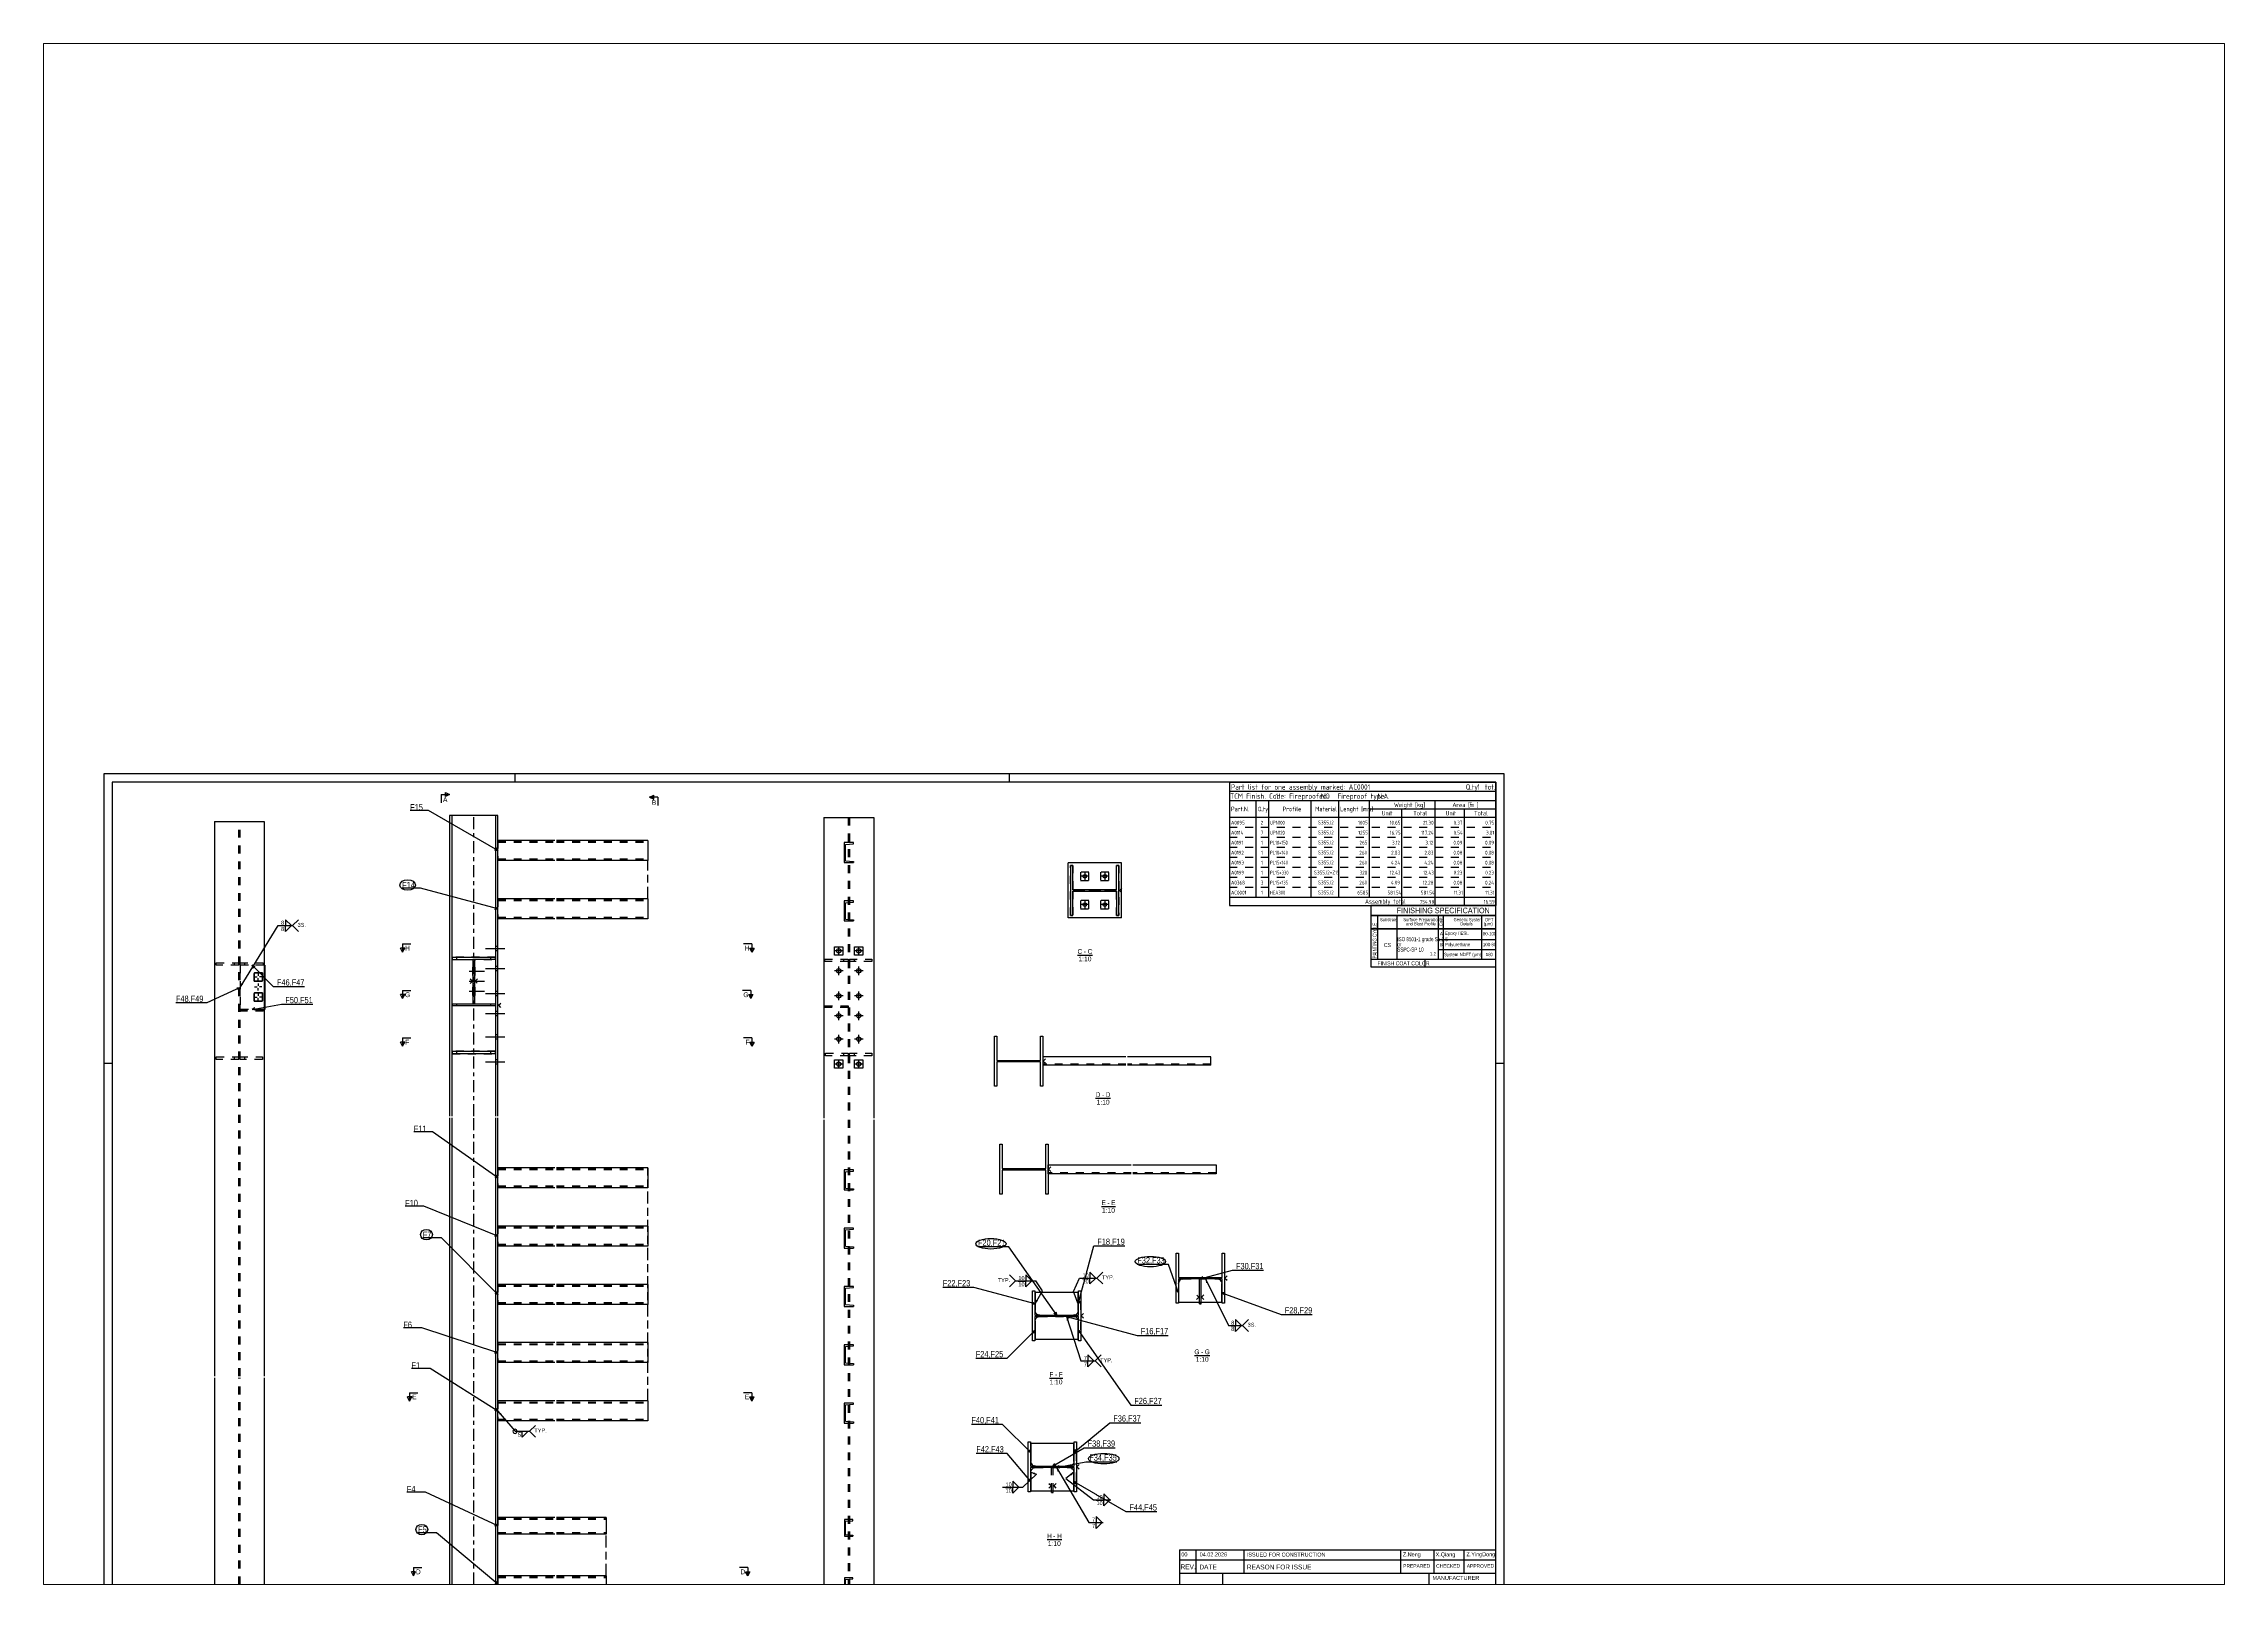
# Paper-space layout 'Layout1' of a CAD drawing. Header units: millimetres. Extents: x 0 to 841, y 0 to 594.
# The model-space entities are those that its viewports show. They can reach past a viewport. Long polylines and large blocks are cut down to what shows.
import ezdxf

# ---------------------------------------------------------------- set-up
doc = ezdxf.new("R2010")
doc.units = ezdxf.units.MM
for name, pattern in [('DXK_LINE_DOT2', [3.9198, 1.9599, -1.9599]), ('DXK_LINE_DOT3', [5.9187, 2.979, -0.9799, 0.9799, -0.9799]), ('DXK_LINE_DOT6', [6.9771, 2.979, -1.0191, 1.9599, -1.0191])]:
    doc.linetypes.add(name, pattern=pattern)
doc.layers.add('Viewport layer', color=7, linetype='Continuous', plot=False)
doc.layers.add('WELD_LABELS', color=5, linetype='Continuous')
doc.styles.add('Arial', font='ARIAL.TTF', dxfattribs={"height": 0.2})
doc.styles.add('Arial Bold', font='ARIALBD.TTF', dxfattribs={"height": 0.2})
doc.styles.add('Arial Narrow', font='ARIALN.TTF', dxfattribs={"height": 0.2})
doc.styles.add('GOST type A', font='', dxfattribs={"height": 0.2})
doc.styles.add('GOST type A Bold', font='', dxfattribs={"height": 0.2})
doc.styles.add('segoeuil', font='', dxfattribs={"height": 0.2})
doc.styles.get('GOST type A').set_extended_font_data('GOST type A')
doc.styles.get('GOST type A Bold').set_extended_font_data('GOST type A', bold=True)
doc.styles.get('segoeuil').set_extended_font_data('segoeuil')

# ---------------------------------------------------------------- blocks, each defined once
blk = doc.blocks.new('Unknown-43704914-2219')
at = {"color": 5, "linetype": 'Continuous'}
for p, q in [((618.8, 569.8), (-222.2, 569.8)), ((-222.2, 569.8), (-222.2, -24.2)), ((613.8, 564.8), (-217.2, 564.8)), ((-217.2, 564.8), (-217.2, -19.2)), ((613.8, -19.2), (613.8, 564.8)), ((618.8, -24.2), (618.8, 569.8)), ((-222.2, -24.2), (618.8, -24.2)), ((-217.2, -19.2), (613.8, -19.2))]:
    blk.add_line(p, q, dxfattribs=at)
at = {"color": 7, "linetype": 'Continuous'}
for p, q in [((24.8, 564.8), (24.8, 569.8)), ((321.8, 564.8), (321.8, 569.8)), ((-217.2, 395.8), (-222.2, 395.8)), ((618.8, 395.8), (613.8, 395.8)), ((24.8, -24.2), (24.8, -19.2)), ((321.8, -24.2), (321.8, -19.2))]:
    blk.add_line(p, q, dxfattribs=at)
blk = doc.blocks.new('Unknown-43704914-14 - 5308')
at = {"color": 6, "linetype": 'Continuous'}
blk.add_line((362.6, 461), (371.6, 461), dxfattribs=at)
at = {"color": 0, "linetype": 'Continuous'}
blk.add_wipeout([(365.5, 461.7), (365.5, 464.7), (362.6, 464.7), (362.6, 461.7)], dxfattribs=at)
blk.add_wipeout([(367.8, 461.7), (367.8, 464.7), (366.4, 464.7), (366.4, 461.7)], dxfattribs=at)
blk.add_wipeout([(371.6, 461.7), (371.6, 464.7), (368.7, 464.7), (368.7, 461.7)], dxfattribs=at)
blk.add_wipeout([(371, 457.2), (371, 460.2), (363.2, 460.2), (363.2, 457.2)], dxfattribs=at)
at = {"color": 6, "linetype": 'Continuous', "style": 'Arial'}
for s, p in [('C', (362.6, 461.7)), ('1:10', (363.2, 457.2)), ('-', (366.4, 461.7)), ('C', (368.7, 461.7))]:
    blk.add_text(s, height=2.87, dxfattribs=at).set_placement(p)
blk = doc.blocks.new('Unknown-43704914-15 - 5378')
at = {"color": 6, "linetype": 'Continuous'}
blk.add_line((345.7, 207), (353.7, 207), dxfattribs=at)
at = {"color": 0, "linetype": 'Continuous'}
blk.add_wipeout([(348.2, 207.7), (348.2, 210.7), (345.7, 210.7), (345.7, 207.7)], dxfattribs=at)
blk.add_wipeout([(350.4, 207.7), (350.4, 210.7), (349.1, 210.7), (349.1, 207.7)], dxfattribs=at)
blk.add_wipeout([(353.7, 207.7), (353.7, 210.7), (351.3, 210.7), (351.3, 207.7)], dxfattribs=at)
blk.add_wipeout([(353.6, 203.2), (353.6, 206.2), (345.8, 206.2), (345.8, 203.2)], dxfattribs=at)
at = {"color": 6, "linetype": 'Continuous', "style": 'Arial'}
for s, p in [('F', (345.7, 207.7)), ('F', (351.3, 207.7)), ('1:10', (345.8, 203.2)), ('-', (349.1, 207.7))]:
    blk.add_text(s, height=2.87, dxfattribs=at).set_placement(p)
blk = doc.blocks.new('Unknown-43704914-16 - 5475')
at = {"color": 6, "linetype": 'Continuous'}
blk.add_line((432.8, 220.6), (442.1, 220.6), dxfattribs=at)
at = {"color": 0, "linetype": 'Continuous'}
blk.add_wipeout([(435.9, 221.3), (435.9, 224.3), (432.8, 224.3), (432.8, 221.3)], dxfattribs=at)
blk.add_wipeout([(438.1, 221.3), (438.1, 224.3), (436.8, 224.3), (436.8, 221.3)], dxfattribs=at)
blk.add_wipeout([(442.1, 221.3), (442.1, 224.3), (439, 224.3), (439, 221.3)], dxfattribs=at)
blk.add_wipeout([(441.3, 216.8), (441.3, 219.8), (433.6, 219.8), (433.6, 216.8)], dxfattribs=at)
at = {"color": 6, "linetype": 'Continuous', "style": 'Arial'}
for s, p in [('G', (432.8, 221.3)), ('G', (439, 221.3)), ('1:10', (433.6, 216.8)), ('-', (436.8, 221.3))]:
    blk.add_text(s, height=2.87, dxfattribs=at).set_placement(p)
blk = doc.blocks.new('Unknown-43704914-17 - 5562')
at = {"color": 6, "linetype": 'Continuous'}
blk.add_line((344.3, 110), (353.2, 110), dxfattribs=at)
at = {"color": 0, "linetype": 'Continuous'}
blk.add_wipeout([(347.1, 110.7), (347.1, 113.7), (344.3, 113.7), (344.3, 110.7)], dxfattribs=at)
blk.add_wipeout([(349.4, 110.7), (349.4, 113.7), (348, 113.7), (348, 110.7)], dxfattribs=at)
blk.add_wipeout([(353.2, 110.7), (353.2, 113.7), (350.3, 113.7), (350.3, 110.7)], dxfattribs=at)
blk.add_wipeout([(352.6, 106.2), (352.6, 109.2), (344.8, 109.2), (344.8, 106.2)], dxfattribs=at)
at = {"color": 6, "linetype": 'Continuous', "style": 'Arial'}
for s, p in [('H', (344.3, 110.7)), ('1:10', (344.8, 106.2)), ('-', (348, 110.7)), ('H', (350.3, 110.7))]:
    blk.add_text(s, height=2.87, dxfattribs=at).set_placement(p)
blk = doc.blocks.new('Unknown-43704914-18 - 8887')
at = {"color": 6, "linetype": 'Continuous'}
blk.add_line((373.5, 375), (382.4, 375), dxfattribs=at)
at = {"color": 0, "linetype": 'Continuous'}
blk.add_wipeout([(376.4, 375.7), (376.4, 378.7), (373.5, 378.7), (373.5, 375.7)], dxfattribs=at)
blk.add_wipeout([(378.6, 375.7), (378.6, 378.7), (377.3, 378.7), (377.3, 375.7)], dxfattribs=at)
blk.add_wipeout([(382.4, 375.7), (382.4, 378.7), (379.5, 378.7), (379.5, 375.7)], dxfattribs=at)
blk.add_wipeout([(381.9, 371.2), (381.9, 374.2), (374.1, 374.2), (374.1, 371.2)], dxfattribs=at)
at = {"color": 6, "linetype": 'Continuous', "style": 'Arial'}
for s, p in [('D', (373.5, 375.7)), ('1:10', (374.1, 371.2)), ('-', (377.3, 375.7)), ('D', (379.5, 375.7))]:
    blk.add_text(s, height=2.87, dxfattribs=at).set_placement(p)
blk = doc.blocks.new('Unknown-43704914-19 - 8939')
at = {"color": 6, "linetype": 'Continuous'}
blk.add_line((377, 310), (385.5, 310), dxfattribs=at)
at = {"color": 0, "linetype": 'Continuous'}
blk.add_wipeout([(379.7, 310.8), (379.7, 313.8), (377, 313.8), (377, 310.8)], dxfattribs=at)
blk.add_wipeout([(381.9, 310.8), (381.9, 313.8), (380.6, 313.8), (380.6, 310.8)], dxfattribs=at)
blk.add_wipeout([(385.5, 310.8), (385.5, 313.8), (382.8, 313.8), (382.8, 310.8)], dxfattribs=at)
blk.add_wipeout([(385.1, 306.3), (385.1, 309.3), (377.3, 309.3), (377.3, 306.3)], dxfattribs=at)
at = {"color": 6, "linetype": 'Continuous', "style": 'Arial'}
for s, p in [('E', (377, 310.8)), ('1:10', (377.3, 306.3)), ('-', (380.6, 310.8)), ('E', (382.8, 310.8))]:
    blk.add_text(s, height=2.87, dxfattribs=at).set_placement(p)
blk = doc.blocks.new('Part-43704914-8169 - 8151')
at = {"color": 7, "linetype": 'DXK_LINE_DOT2'}
for p, q in [((-154.7, 398.2), (-154.7, 399.8)), ((-154.7, 399.8), (-141.2, 399.8)), ((-141.2, 398.2), (-154.7, 398.2)), ((-144, 399.8), (-144, 398.2)), ((-141.2, 399.8), (-141.2, 398.2))]:
    blk.add_line(p, q, dxfattribs=at)
blk = doc.blocks.new('Part-43704914-8161 - 8151')
at = {"color": 7, "linetype": 'DXK_LINE_DOT2'}
for p, q in [((-140.4, 454.8), (-140.4, 428.2)), ((-125.8, 454.8), (-140.4, 454.8)), ((-125.8, 428.2), (-140.4, 428.2))]:
    blk.add_line(p, q, dxfattribs=at)
at = {"color": 2, "linetype": 'Continuous'}
for p, q in [((-125.4, 454.8), (-125.8, 454.8)), ((-125.4, 454.8), (-125.4, 428.2)), ((-125.4, 428.2), (-125.8, 428.2))]:
    blk.add_line(p, q, dxfattribs=at)
blk = doc.blocks.new('Part-43704914-8164 - 8151')
at = {"color": 7, "linetype": 'DXK_LINE_DOT2'}
for p, q in [((-140.4, 427.2), (-140.4, 428.2)), ((-140.4, 428.2), (-126.4, 428.2)), ((-126.4, 427.2), (-140.4, 427.2)), ((-137.6, 428.2), (-137.6, 427.2)), ((-126.4, 428.2), (-126.4, 427.2))]:
    blk.add_line(p, q, dxfattribs=at)
blk = doc.blocks.new('Part-43704914-8165 - 8151')
at = {"color": 7, "linetype": 'DXK_LINE_DOT2'}
for p, q in [((-140.4, 454.8), (-140.4, 456.2)), ((-140.4, 456.2), (-126.4, 456.2)), ((-126.4, 454.8), (-140.4, 454.8)), ((-137.6, 456.2), (-137.6, 454.8)), ((-126.4, 456.2), (-126.4, 454.8))]:
    blk.add_line(p, q, dxfattribs=at)
blk = doc.blocks.new('Part-43704914-8167 - 8151')
at = {"color": 7, "linetype": 'DXK_LINE_DOT2'}
for p, q in [((-154.7, 454.8), (-154.7, 456.2)), ((-154.7, 456.2), (-141.2, 456.2)), ((-141.2, 454.8), (-154.7, 454.8)), ((-144, 456.2), (-144, 454.8)), ((-141.2, 456.2), (-141.2, 454.8))]:
    blk.add_line(p, q, dxfattribs=at)
blk = doc.blocks.new('Part-43704914-8168 - 8151')
at = {"color": 7, "linetype": 'DXK_LINE_DOT2'}
for p, q in [((-140.4, 398.2), (-140.4, 399.8)), ((-140.4, 399.8), (-126.9, 399.8)), ((-126.9, 398.2), (-140.4, 398.2)), ((-137.6, 399.8), (-137.6, 398.2)), ((-126.9, 399.8), (-126.9, 398.2))]:
    blk.add_line(p, q, dxfattribs=at)
blk = doc.blocks.new('Part-43704914-8170 - 8151')
at = {"linetype": 'Continuous'}
blk.add_hatch(color=2, dxfattribs=at).paths.add_polyline_path([(-140.8, 76), (-141.6, 77.4), (-140, 77.4)])
at = {"color": 2, "linetype": 'Continuous'}
for p, q in [((-155.8, 541.2), (-125.8, 541.2)), ((-155.8, 541.2), (-155.8, 208.2)), ((-125.8, 541.2), (-125.8, 208.2)), ((-155.8, 207.2), (-155.8, 16)), ((-125.8, 207.2), (-125.8, 16)), ((-140.8, 76), (-141.6, 77.4)), ((-141.6, 77.4), (-140, 77.4)), ((-140, 77.4), (-140.8, 76))]:
    blk.add_line(p, q, dxfattribs=at)
at = {"color": 7, "linetype": 'DXK_LINE_DOT2'}
for p, q in [((-141.2, 208.2), (-141.2, 541.2)), ((-140.4, 208.2), (-140.4, 541.2)), ((-141.2, 16), (-141.2, 207.2)), ((-140.4, 16), (-140.4, 207.2)), ((-125.8, 16), (-155.8, 16))]:
    blk.add_line(p, q, dxfattribs=at)
at = {"color": 2, "linetype": 'Continuous'}
blk.add_circle((-140.8, 76.9), 1, dxfattribs=at)
blk = doc.blocks.new('Bolt-43704914-8171 - 8151')
at = {"color": 3, "linetype": 'Continuous'}
for p, q in [((-131.6, 447.8), (-130.1, 447.8)), ((-129.4, 449.9), (-129.4, 448.5)), ((-129.4, 445.6), (-129.4, 447)), ((-127.2, 447.8), (-128.6, 447.8)), ((-131.6, 441.8), (-130.1, 441.8)), ((-131.6, 435.7), (-130.1, 435.7)), ((-129.4, 443.9), (-129.4, 442.5)), ((-129.4, 439.6), (-129.4, 441)), ((-129.4, 437.9), (-129.4, 436.5)), ((-129.4, 433.6), (-129.4, 435)), ((-127.2, 441.8), (-128.6, 441.8)), ((-127.2, 435.7), (-128.6, 435.7))]:
    blk.add_line(p, q, dxfattribs=at)
blk = doc.blocks.new('Surfacing-43704914-8176 - 8151')
at = {"color": 246, "linetype": 'DXK_LINE_DOT2'}
for p, q in [((-126.9, 438.2), (-131.9, 438.2)), ((-131.9, 438.2), (-131.9, 433.2)), ((-131.9, 433.2), (-126.9, 433.2)), ((-126.9, 433.2), (-126.9, 438.2))]:
    blk.add_line(p, q, dxfattribs=at)
blk = doc.blocks.new('Surfacing-43704914-8177 - 8151')
at = {"color": 246, "linetype": 'DXK_LINE_DOT2'}
for p, q in [((-126.9, 450.2), (-131.9, 450.2)), ((-131.9, 450.2), (-131.9, 445.2)), ((-126.9, 445.2), (-126.9, 450.2)), ((-131.9, 445.2), (-126.9, 445.2))]:
    blk.add_line(p, q, dxfattribs=at)
blk = doc.blocks.new('Surfacing-43704914-8178 - 8151')
at = {"color": 246, "linetype": 'DXK_LINE_DOT2'}
for p, q in [((-131.9, 438.2), (-126.9, 438.2)), ((-131.9, 433.2), (-131.9, 438.2)), ((-126.9, 433.2), (-131.9, 433.2)), ((-126.9, 438.2), (-126.9, 433.2))]:
    blk.add_line(p, q, dxfattribs=at)
blk = doc.blocks.new('Surfacing-43704914-8179 - 8151')
at = {"color": 246, "linetype": 'DXK_LINE_DOT2'}
for p, q in [((-131.9, 450.2), (-126.9, 450.2)), ((-131.9, 445.2), (-131.9, 450.2)), ((-126.9, 450.2), (-126.9, 445.2)), ((-126.9, 445.2), (-131.9, 445.2))]:
    blk.add_line(p, q, dxfattribs=at)
blk = doc.blocks.new('Part-43704914-5120 - 5117')
at = {"color": 2, "linetype": 'Continuous'}
for p, q in [((222.5, 192), (222.5, 180)), ((228, 192), (222.5, 192)), ((223.2, 190.9), (228, 191.3)), ((223.2, 181.1), (223.2, 190.9)), ((228, 191.3), (228, 192)), ((222.5, 180), (228, 180)), ((223.2, 181.1), (228, 180.7)), ((228, 180.7), (228, 180))]:
    blk.add_line(p, q, dxfattribs=at)
blk = doc.blocks.new('Surfacing-43704914-5159 - 5117')
at = {"color": 7, "linetype": 'Continuous'}
for p, q in [((216.7, 461), (216.7, 466)), ((216.7, 466), (221.7, 466)), ((221.7, 461), (216.7, 461)), ((221.7, 466), (221.7, 461))]:
    blk.add_line(p, q, dxfattribs=at)
blk = doc.blocks.new('Part-43704914-5118 - 5117')
at = {"color": 2, "linetype": 'Continuous'}
for p, q in [((222.7, 87), (222.7, 77)), ((227.7, 87), (222.7, 87)), ((223.3, 86), (227.7, 86.4)), ((223.3, 78), (223.3, 86)), ((227.7, 86.4), (227.7, 87)), ((222.7, 77), (227.7, 77)), ((223.3, 78), (227.7, 77.7)), ((227.7, 77.7), (227.7, 77))]:
    blk.add_line(p, q, dxfattribs=at)
blk = doc.blocks.new('Part-43704914-5119 - 5117')
at = {"color": 2, "linetype": 'Continuous'}
for p, q in [((222.7, 122), (222.7, 112)), ((227.7, 122), (222.7, 122)), ((223.3, 121), (227.7, 121.3)), ((223.3, 113), (223.3, 121)), ((227.7, 121.3), (227.7, 122)), ((222.7, 112), (227.7, 112)), ((223.3, 113), (227.7, 112.7)), ((227.7, 112.7), (227.7, 112))]:
    blk.add_line(p, q, dxfattribs=at)
blk = doc.blocks.new('Part-43704914-5121 - 5117')
at = {"color": 2, "linetype": 'Continuous'}
for p, q in [((222.5, 227), (222.5, 215)), ((228, 227), (222.5, 227)), ((223.2, 225.9), (228, 226.3)), ((223.2, 216.1), (223.2, 225.9)), ((228, 226.3), (228, 227)), ((222.5, 215), (228, 215)), ((223.2, 216.1), (228, 215.7)), ((228, 215.7), (228, 215))]:
    blk.add_line(p, q, dxfattribs=at)
blk = doc.blocks.new('Part-43704914-5122 - 5117')
at = {"color": 2, "linetype": 'Continuous'}
for p, q in [((222.5, 262), (222.5, 250)), ((228, 262), (222.5, 262)), ((228, 261.3), (228, 262)), ((222.5, 250), (228, 250)), ((223.2, 260.9), (228, 261.3)), ((223.2, 251.1), (223.2, 260.9)), ((223.2, 251.1), (228, 250.7)), ((228, 250.7), (228, 250))]:
    blk.add_line(p, q, dxfattribs=at)
blk = doc.blocks.new('Part-43704914-5123 - 5117')
at = {"color": 2, "linetype": 'Continuous'}
for p, q in [((222.5, 297), (222.5, 285)), ((228, 297), (222.5, 297)), ((223.2, 295.9), (228, 296.3)), ((223.2, 286.1), (223.2, 295.9)), ((228, 296.3), (228, 297)), ((222.5, 285), (228, 285)), ((223.2, 286.1), (228, 285.7)), ((228, 285.7), (228, 285))]:
    blk.add_line(p, q, dxfattribs=at)
blk = doc.blocks.new('Part-43704914-5124 - 5117')
at = {"color": 2, "linetype": 'Continuous'}
for p, q in [((222.5, 332), (222.5, 320)), ((228, 332), (222.5, 332)), ((223.2, 330.9), (228, 331.3)), ((223.2, 321.1), (223.2, 330.9)), ((228, 331.3), (228, 332)), ((222.5, 320), (228, 320)), ((223.2, 321.1), (228, 320.7)), ((228, 320.7), (228, 320))]:
    blk.add_line(p, q, dxfattribs=at)
blk = doc.blocks.new('Part-43704914-5125 - 5117')
at = {"color": 2, "linetype": 'Continuous'}
for p, q in [((222.5, 493.5), (222.5, 481.5)), ((228, 493.5), (222.5, 493.5)), ((223.2, 492.4), (228, 492.8)), ((223.2, 482.6), (223.2, 492.4)), ((228, 492.8), (228, 493.5)), ((222.5, 481.5), (228, 481.5)), ((223.2, 482.6), (228, 482.2)), ((228, 482.2), (228, 481.5))]:
    blk.add_line(p, q, dxfattribs=at)
blk = doc.blocks.new('Part-43704914-5126 - 5117')
at = {"color": 2, "linetype": 'Continuous'}
for p, q in [((222.5, 528.5), (222.5, 516.5)), ((228, 528.5), (222.5, 528.5)), ((223.2, 527.4), (228, 527.8)), ((223.2, 517.6), (223.2, 527.4)), ((228, 527.8), (228, 528.5)), ((222.5, 516.5), (228, 516.5)), ((223.2, 517.6), (228, 517.2)), ((228, 517.2), (228, 516.5))]:
    blk.add_line(p, q, dxfattribs=at)
blk = doc.blocks.new('Part-43704914-5130 - 5117')
at = {"color": 7, "linetype": 'DXK_LINE_DOT2'}
for p, q in [((210.8, 430.5), (224.8, 430.5)), ((210.8, 429.5), (210.8, 430.5)), ((224.8, 429.5), (210.8, 429.5)), ((222, 430.5), (222, 429.5)), ((224.8, 430.5), (224.8, 429.5))]:
    blk.add_line(p, q, dxfattribs=at)
blk = doc.blocks.new('Part-43704914-5131 - 5117')
at = {"color": 7, "linetype": 'DXK_LINE_DOT2'}
for p, q in [((210.8, 458.5), (224.8, 458.5)), ((210.8, 457), (210.8, 458.5)), ((222, 458.5), (222, 457)), ((224.8, 458.5), (224.8, 457)), ((224.8, 457), (210.8, 457))]:
    blk.add_line(p, q, dxfattribs=at)
blk = doc.blocks.new('Part-43704914-5133 - 5117')
at = {"color": 7, "linetype": 'DXK_LINE_DOT2'}
for p, q in [((225.6, 458.5), (239.1, 458.5)), ((225.6, 457), (225.6, 458.5)), ((228.4, 458.5), (228.4, 457)), ((239.1, 458.5), (239.1, 457)), ((239.1, 457), (225.6, 457))]:
    blk.add_line(p, q, dxfattribs=at)
blk = doc.blocks.new('Part-43704914-5134 - 5117')
at = {"color": 7, "linetype": 'DXK_LINE_DOT2'}
for p, q in [((211.3, 402), (224.8, 402)), ((211.3, 400.5), (211.3, 402)), ((224.8, 400.5), (211.3, 400.5)), ((222, 402), (222, 400.5)), ((224.8, 402), (224.8, 400.5))]:
    blk.add_line(p, q, dxfattribs=at)
blk = doc.blocks.new('Part-43704914-5135 - 5117')
at = {"color": 7, "linetype": 'DXK_LINE_DOT2'}
for p, q in [((225.6, 402), (239.1, 402)), ((225.6, 400.5), (225.6, 402)), ((239.1, 400.5), (225.6, 400.5)), ((228.4, 402), (228.4, 400.5)), ((239.1, 402), (239.1, 400.5))]:
    blk.add_line(p, q, dxfattribs=at)
blk = doc.blocks.new('Part-43704914-5136 - 5117')
at = {"linetype": 'Continuous'}
blk.add_hatch(color=2, dxfattribs=at).paths.add_polyline_path([(225.2, 46.3), (224.4, 47.7), (226, 47.7)])
at = {"color": 2, "linetype": 'Continuous'}
for p, q in [((210.2, 543.5), (240.2, 543.5)), ((210.2, 543.5), (210.2, 363)), ((240.2, 543.5), (240.2, 363)), ((210.2, 362), (210.2, 47)), ((240.2, 362), (240.2, 47)), ((210.2, 46), (210.2, 16)), ((225.2, 46.3), (224.4, 47.7)), ((224.4, 47.7), (226, 47.7)), ((226, 47.7), (225.2, 46.3)), ((240.2, 46), (240.2, 16))]:
    blk.add_line(p, q, dxfattribs=at)
at = {"color": 7, "linetype": 'DXK_LINE_DOT2'}
for p, q in [((224.8, 543.5), (224.8, 363)), ((225.6, 543.5), (225.6, 363)), ((224.8, 362), (224.8, 47)), ((225.6, 362), (225.6, 47)), ((224.8, 46), (224.8, 16)), ((225.6, 46), (225.6, 16)), ((240.2, 16), (210.2, 16))]:
    blk.add_line(p, q, dxfattribs=at)
at = {"color": 2, "linetype": 'Continuous'}
blk.add_circle((225.2, 47.2), 1, dxfattribs=at)
blk = doc.blocks.new('Bolt-43704914-5141 - 5117')
at = {"color": 3, "linetype": 'Continuous'}
for p, q in [((221.8, 463.5), (216.6, 463.5)), ((219.2, 460.9), (219.2, 466.1)), ((233.8, 463.5), (228.6, 463.5)), ((231.2, 460.9), (231.2, 466.1)), ((221.8, 451.5), (216.6, 451.5)), ((219.2, 448.9), (219.2, 454.1)), ((233.8, 451.5), (228.6, 451.5)), ((231.2, 448.9), (231.2, 454.1)), ((221.8, 436.5), (216.6, 436.5)), ((219.2, 433.9), (219.2, 439.1)), ((233.8, 436.5), (228.6, 436.5)), ((231.2, 433.9), (231.2, 439.1)), ((221.8, 424.5), (216.6, 424.5)), ((219.2, 421.9), (219.2, 427.1)), ((233.8, 424.5), (228.6, 424.5)), ((231.2, 421.9), (231.2, 427.1)), ((221.8, 410.5), (216.6, 410.5)), ((219.2, 407.9), (219.2, 413.1)), ((233.8, 410.5), (228.6, 410.5)), ((231.2, 407.9), (231.2, 413.1)), ((221.8, 395.5), (216.6, 395.5)), ((219.2, 392.9), (219.2, 398.1)), ((233.8, 395.5), (228.6, 395.5)), ((231.2, 392.9), (231.2, 398.1))]:
    blk.add_line(p, q, dxfattribs=at)
for centre in [(219.2, 463.5), (231.2, 463.5), (219.2, 451.5), (231.2, 451.5), (219.2, 436.5), (231.2, 436.5), (219.2, 424.5), (231.2, 424.5), (219.2, 410.5), (231.2, 410.5), (219.2, 395.5), (231.2, 395.5)]:
    blk.add_circle(centre, 1.3, dxfattribs=at)
blk = doc.blocks.new('Surfacing-43704914-5158 - 5117')
at = {"color": 7, "linetype": 'Continuous'}
for p, q in [((228.7, 461), (228.7, 466)), ((228.7, 466), (233.7, 466)), ((233.7, 461), (228.7, 461)), ((233.7, 466), (233.7, 461))]:
    blk.add_line(p, q, dxfattribs=at)
blk = doc.blocks.new('Surfacing-43704914-5160 - 5117')
at = {"color": 7, "linetype": 'Continuous'}
for p, q in [((228.7, 393), (228.7, 398)), ((228.7, 398), (233.7, 398)), ((233.7, 393), (228.7, 393)), ((233.7, 398), (233.7, 393))]:
    blk.add_line(p, q, dxfattribs=at)
blk = doc.blocks.new('Surfacing-43704914-5161 - 5117')
at = {"color": 7, "linetype": 'Continuous'}
for p, q in [((216.7, 393), (216.7, 398)), ((216.7, 398), (221.7, 398)), ((221.7, 393), (216.7, 393)), ((221.7, 398), (221.7, 393))]:
    blk.add_line(p, q, dxfattribs=at)
blk = doc.blocks.new('Part-43704914-4245 - 4207')
at = {"color": 2, "linetype": 'Continuous'}
for p, q in [((48.6, 193.25), (14.5, 193.25)), ((104.6, 193.25), (49.6, 193.25)), ((104.6, 193.25), (104.6, 181.25)), ((48.6, 181.25), (14.5, 181.25)), ((104.6, 181.25), (49.6, 181.25))]:
    blk.add_line(p, q, dxfattribs=at)
at = {"color": 7, "linetype": 'DXK_LINE_DOT2'}
for p, q in [((14.5, 193.25), (14.5, 181.25)), ((14.5, 192.57), (48.6, 192.57)), ((14.5, 192.186), (48.6, 192.186)), ((49.6, 192.57), (104.6, 192.57)), ((49.6, 192.186), (104.6, 192.186)), ((14.5, 182.314), (48.6, 182.314)), ((14.5, 181.93), (48.6, 181.93)), ((49.6, 182.314), (104.6, 182.314)), ((49.6, 181.93), (104.6, 181.93))]:
    blk.add_line(p, q, dxfattribs=at)
blk = doc.blocks.new('Part-43704914-4243 - 4207')
at = {"color": 2, "linetype": 'Continuous'}
for p, q in [((48.6, 88.25), (14.5, 88.25)), ((79.6, 88.25), (49.6, 88.25)), ((79.6, 88.25), (79.6, 78.25)), ((48.6, 78.25), (14.5, 78.25)), ((79.6, 78.25), (49.6, 78.25))]:
    blk.add_line(p, q, dxfattribs=at)
at = {"color": 7, "linetype": 'DXK_LINE_DOT2'}
for p, q in [((14.5, 88.25), (14.5, 78.25)), ((14.5, 87.6), (48.6, 87.6)), ((14.5, 87.248), (48.6, 87.248)), ((14.5, 79.252), (48.6, 79.252)), ((14.5, 78.9), (48.6, 78.9)), ((49.6, 87.6), (79.6, 87.6)), ((49.6, 87.248), (79.6, 87.248)), ((49.6, 79.252), (79.6, 79.252)), ((49.6, 78.9), (79.6, 78.9))]:
    blk.add_line(p, q, dxfattribs=at)
blk = doc.blocks.new('Part-43704914-4244 - 4207')
at = {"color": 2, "linetype": 'Continuous'}
for p, q in [((48.6, 123.25), (14.5, 123.25)), ((79.6, 123.25), (49.6, 123.25)), ((79.6, 123.25), (79.6, 113.25)), ((48.6, 113.25), (14.5, 113.25)), ((79.6, 113.25), (49.6, 113.25))]:
    blk.add_line(p, q, dxfattribs=at)
at = {"color": 7, "linetype": 'DXK_LINE_DOT2'}
for p, q in [((14.5, 123.25), (14.5, 113.25)), ((14.5, 122.6), (48.6, 122.6)), ((14.5, 122.248), (48.6, 122.248)), ((49.6, 122.6), (79.6, 122.6)), ((49.6, 122.248), (79.6, 122.248)), ((14.5, 114.252), (48.6, 114.252)), ((14.5, 113.9), (48.6, 113.9)), ((49.6, 114.252), (79.6, 114.252)), ((49.6, 113.9), (79.6, 113.9))]:
    blk.add_line(p, q, dxfattribs=at)
blk = doc.blocks.new('Part-43704914-4246 - 4207')
at = {"color": 2, "linetype": 'Continuous'}
for p, q in [((48.6, 228.25), (14.5, 228.25)), ((104.6, 228.25), (49.6, 228.25)), ((104.6, 228.25), (104.6, 216.25)), ((48.6, 216.25), (14.5, 216.25)), ((104.6, 216.25), (49.6, 216.25))]:
    blk.add_line(p, q, dxfattribs=at)
at = {"color": 7, "linetype": 'DXK_LINE_DOT2'}
for p, q in [((14.5, 228.25), (14.5, 216.25)), ((14.5, 227.57), (48.6, 227.57)), ((14.5, 227.186), (48.6, 227.186)), ((49.6, 227.57), (104.6, 227.57)), ((49.6, 227.186), (104.6, 227.186)), ((14.5, 217.314), (48.6, 217.314)), ((14.5, 216.93), (48.6, 216.93)), ((49.6, 217.314), (104.6, 217.314)), ((49.6, 216.93), (104.6, 216.93))]:
    blk.add_line(p, q, dxfattribs=at)
blk = doc.blocks.new('Part-43704914-4247 - 4207')
at = {"color": 2, "linetype": 'Continuous'}
for p, q in [((48.6, 263.25), (14.5, 263.25)), ((104.6, 263.25), (49.6, 263.25)), ((104.6, 263.25), (104.6, 251.25)), ((48.6, 251.25), (14.5, 251.25)), ((104.6, 251.25), (49.6, 251.25))]:
    blk.add_line(p, q, dxfattribs=at)
at = {"color": 7, "linetype": 'DXK_LINE_DOT2'}
for p, q in [((14.5, 263.25), (14.5, 251.25)), ((14.5, 262.57), (48.6, 262.57)), ((14.5, 262.186), (48.6, 262.186)), ((49.6, 262.57), (104.6, 262.57)), ((49.6, 262.186), (104.6, 262.186)), ((14.5, 252.314), (48.6, 252.314)), ((14.5, 251.93), (48.6, 251.93)), ((49.6, 252.314), (104.6, 252.314)), ((49.6, 251.93), (104.6, 251.93))]:
    blk.add_line(p, q, dxfattribs=at)
blk = doc.blocks.new('Part-43704914-4248 - 4207')
at = {"color": 2, "linetype": 'Continuous'}
for p, q in [((48.6, 298.25), (14.5, 298.25)), ((104.6, 298.25), (49.6, 298.25)), ((104.6, 298.25), (104.6, 286.25)), ((48.6, 286.25), (14.5, 286.25)), ((104.6, 286.25), (49.6, 286.25))]:
    blk.add_line(p, q, dxfattribs=at)
at = {"color": 7, "linetype": 'DXK_LINE_DOT2'}
for p, q in [((14.5, 298.25), (14.5, 286.25)), ((14.5, 297.57), (48.6, 297.57)), ((14.5, 297.186), (48.6, 297.186)), ((49.6, 297.57), (104.6, 297.57)), ((49.6, 297.186), (104.6, 297.186)), ((14.5, 287.314), (48.6, 287.314)), ((14.5, 286.93), (48.6, 286.93)), ((49.6, 287.314), (104.6, 287.314)), ((49.6, 286.93), (104.6, 286.93))]:
    blk.add_line(p, q, dxfattribs=at)
blk = doc.blocks.new('Part-43704914-4249 - 4207')
at = {"color": 2, "linetype": 'Continuous'}
for p, q in [((48.6, 333.25), (14.5, 333.25)), ((104.6, 333.25), (49.6, 333.25)), ((104.6, 333.25), (104.6, 321.25)), ((48.6, 321.25), (14.5, 321.25)), ((104.6, 321.25), (49.6, 321.25))]:
    blk.add_line(p, q, dxfattribs=at)
at = {"color": 7, "linetype": 'DXK_LINE_DOT2'}
for p, q in [((14.5, 333.25), (14.5, 321.25)), ((14.5, 332.57), (48.6, 332.57)), ((14.5, 332.186), (48.6, 332.186)), ((49.6, 332.57), (104.6, 332.57)), ((49.6, 332.186), (104.6, 332.186)), ((14.5, 322.314), (48.6, 322.314)), ((14.5, 321.93), (48.6, 321.93)), ((49.6, 322.314), (104.6, 322.314)), ((49.6, 321.93), (104.6, 321.93))]:
    blk.add_line(p, q, dxfattribs=at)
blk = doc.blocks.new('Part-43704914-4250 - 4207')
at = {"color": 2, "linetype": 'Continuous'}
for p, q in [((48.6, 494.75), (14.5, 494.75)), ((104.6, 494.75), (49.6, 494.75)), ((104.6, 494.75), (104.6, 482.75)), ((48.6, 482.75), (14.5, 482.75)), ((104.6, 482.75), (49.6, 482.75))]:
    blk.add_line(p, q, dxfattribs=at)
at = {"color": 7, "linetype": 'DXK_LINE_DOT2'}
for p, q in [((14.5, 494.75), (14.5, 482.75)), ((14.5, 494.07), (48.6, 494.07)), ((14.5, 493.686), (48.6, 493.686)), ((49.6, 494.07), (104.6, 494.07)), ((49.6, 493.686), (104.6, 493.686)), ((14.5, 483.814), (48.6, 483.814)), ((14.5, 483.43), (48.6, 483.43)), ((49.6, 483.814), (104.6, 483.814)), ((49.6, 483.43), (104.6, 483.43))]:
    blk.add_line(p, q, dxfattribs=at)
blk = doc.blocks.new('Part-43704914-4251 - 4207')
at = {"color": 2, "linetype": 'Continuous'}
for p, q in [((48.6, 529.75), (14.5, 529.75)), ((104.6, 529.75), (49.6, 529.75)), ((104.6, 529.75), (104.6, 517.75)), ((48.6, 517.75), (14.5, 517.75)), ((104.6, 517.75), (49.6, 517.75))]:
    blk.add_line(p, q, dxfattribs=at)
at = {"color": 7, "linetype": 'DXK_LINE_DOT2'}
for p, q in [((14.5, 529.75), (14.5, 517.75)), ((14.5, 529.07), (48.6, 529.07)), ((14.5, 528.686), (48.6, 528.686)), ((49.6, 529.07), (104.6, 529.07)), ((49.6, 528.686), (104.6, 528.686)), ((14.5, 518.814), (48.6, 518.814)), ((14.5, 518.43), (48.6, 518.43)), ((49.6, 518.814), (104.6, 518.814)), ((49.6, 518.43), (104.6, 518.43))]:
    blk.add_line(p, q, dxfattribs=at)
blk = doc.blocks.new('Part-43704914-4252 - 4207')
at = {"color": 2, "linetype": 'Continuous'}
for p, q in [((-0.8, 445.2), (-2.1, 446.5)), ((-0.5, 458.2), (0.5, 458.2)), ((-0.5, 458.2), (-0.5, 431.7)), ((0.5, 458.2), (0.5, 431.7)), ((0.8, 445.2), (2.2, 446.6)), ((-0.8, 445.2), (-2.2, 443.8)), ((0.8, 445.2), (2.1, 444)), ((-0.5, 431.7), (0.5, 431.7))]:
    blk.add_line(p, q, dxfattribs=at)
blk = doc.blocks.new('Part-43704914-4255 - 4207')
at = {"color": 2, "linetype": 'Continuous'}
for p, q in [((-13, 431.75), (-0.5, 431.75)), ((-13, 431.75), (-13, 430.75)), ((-13, 430.75), (13, 430.75)), ((0.5, 431.75), (13, 431.75)), ((13, 431.75), (13, 430.75))]:
    blk.add_line(p, q, dxfattribs=at)
at = {"color": 7, "linetype": 'DXK_LINE_DOT2'}
for p, q in [((-10.2, 430.75), (-10.2, 431.75)), ((0.5, 431.75), (-0.5, 431.75)), ((10.2, 430.75), (10.2, 431.75))]:
    blk.add_line(p, q, dxfattribs=at)
blk = doc.blocks.new('Part-43704914-4256 - 4207')
at = {"color": 2, "linetype": 'Continuous'}
for p, q in [((-13, 459.75), (13, 459.75)), ((-13, 459.75), (-13, 458.25)), ((13, 459.75), (13, 458.25)), ((-13, 458.25), (-0.5, 458.25)), ((13, 458.25), (0.5, 458.25))]:
    blk.add_line(p, q, dxfattribs=at)
at = {"color": 7, "linetype": 'DXK_LINE_DOT2'}
for p, q in [((-10.2, 458.25), (-10.2, 459.75)), ((10.2, 458.25), (10.2, 459.75)), ((0.5, 458.25), (-0.5, 458.25))]:
    blk.add_line(p, q, dxfattribs=at)
blk = doc.blocks.new('Part-43704914-4258 - 4207')
at = {"color": 7, "linetype": 'DXK_LINE_DOT2'}
for p, q in [((13, 459.75), (-13, 459.75)), ((-13, 459.75), (-13, 458.25)), ((-10.2, 458.25), (-10.2, 459.75)), ((10.2, 458.25), (10.2, 459.75)), ((13, 458.25), (13, 459.75)), ((-13, 458.25), (13, 458.25))]:
    blk.add_line(p, q, dxfattribs=at)
blk = doc.blocks.new('Part-43704914-4259 - 4207')
at = {"color": 2, "linetype": 'Continuous'}
for p, q in [((-13, 403.25), (13, 403.25)), ((-13, 401.75), (-13, 403.25)), ((13, 401.75), (-13, 401.75)), ((13, 403.25), (13, 401.75))]:
    blk.add_line(p, q, dxfattribs=at)
at = {"color": 7, "linetype": 'DXK_LINE_DOT2'}
for p, q in [((-10.2, 401.75), (-10.2, 403.25)), ((10.2, 401.75), (10.2, 403.25))]:
    blk.add_line(p, q, dxfattribs=at)
blk = doc.blocks.new('Part-43704914-4260 - 4207')
at = {"color": 7, "linetype": 'DXK_LINE_DOT2'}
for p, q in [((13, 403.25), (-13, 403.25)), ((-13, 403.25), (-13, 401.75)), ((-13, 401.75), (13, 401.75)), ((-10.2, 401.75), (-10.2, 403.25)), ((10.2, 401.75), (10.2, 403.25)), ((13, 401.75), (13, 403.25))]:
    blk.add_line(p, q, dxfattribs=at)
blk = doc.blocks.new('Part-43704914-4261 - 4207')
at = {"linetype": 'Continuous'}
blk.add_hatch(color=2, dxfattribs=at).paths.add_polyline_path([(14.5, 47.6), (13.7, 49), (15.3, 49)])
at = {"color": 2, "linetype": 'Continuous'}
for p, q in [((-14.5, 544.7), (-14.5, 364.2)), ((14.5, 544.7), (-14.5, 544.7)), ((-13.1, 544.7), (-13.1, 364.2)), ((13.1, 544.7), (13.1, 364.2)), ((14.5, 364.2), (14.5, 544.7)), ((14.8, 430.8), (16.2, 432.1)), ((14.8, 430.8), (16.1, 429.5)), ((-14.5, 363.2), (-14.5, 48.3)), ((-13.1, 363.2), (-13.1, 48.3)), ((13.1, 363.2), (13.1, 48.3)), ((14.5, 48.3), (14.5, 363.2)), ((-14.5, 47.2), (-14.5, 16)), ((-13.1, 47.2), (-13.1, 16)), ((13.1, 47.2), (13.1, 16)), ((14.5, 47.6), (13.7, 49)), ((13.7, 49), (15.3, 49)), ((15.3, 49), (14.5, 47.6)), ((14.5, 16), (14.5, 47.2))]:
    blk.add_line(p, q, dxfattribs=at)
at = {"color": 7, "linetype": 'DXK_LINE_DOT3'}
for p, q in [((0, 364.2), (0, 544.7)), ((0, 48.3), (0, 363.2)), ((0, 16), (0, 47.2))]:
    blk.add_line(p, q, dxfattribs=at)
at = {"color": 7, "linetype": 'DXK_LINE_DOT2'}
blk.add_line((-14.5, 16), (14.5, 16), dxfattribs=at)
at = {"color": 2, "linetype": 'Continuous'}
blk.add_circle((14.5, 48.5), 1, dxfattribs=at)
blk = doc.blocks.new('Bolt-43704914-4262 - 4207')
at = {"color": 3, "linetype": 'Continuous'}
for p, q in [((-2.75, 451.25), (6.5, 451.25)), ((-0.5, 452.35), (0.5, 452.35)), ((-0.5, 450.15), (0.5, 450.15)), ((-0.5, 446.35), (0.5, 446.35)), ((-2.75, 445.25), (6.5, 445.25)), ((-2.75, 439.25), (6.5, 439.25)), ((-0.5, 444.15), (0.5, 444.15)), ((-0.5, 440.35), (0.5, 440.35)), ((-0.5, 438.15), (0.5, 438.15))]:
    blk.add_line(p, q, dxfattribs=at)
blk = doc.blocks.new('Bolt-43704914-4266 - 4207')
at = {"color": 3, "linetype": 'Continuous'}
for p, q in [((18.6, 464.75), (7.1, 464.75)), ((18.6, 464.75), (7.1, 464.75)), ((14.5, 466.05), (13.1, 466.05)), ((14.5, 466.05), (13.1, 466.05)), ((14.5, 463.45), (13.1, 463.45)), ((14.5, 463.45), (13.1, 463.45)), ((18.6, 452.75), (7.1, 452.75)), ((18.6, 452.75), (7.1, 452.75)), ((14.5, 454.05), (13.1, 454.05)), ((14.5, 454.05), (13.1, 454.05)), ((14.5, 451.45), (13.1, 451.45)), ((14.5, 451.45), (13.1, 451.45)), ((18.6, 437.75), (7.1, 437.75)), ((18.6, 437.75), (7.1, 437.75)), ((14.5, 439.05), (13.1, 439.05)), ((14.5, 439.05), (13.1, 439.05)), ((14.5, 436.45), (13.1, 436.45)), ((14.5, 436.45), (13.1, 436.45)), ((18.6, 425.75), (7.1, 425.75)), ((18.6, 425.75), (7.1, 425.75)), ((14.5, 427.05), (13.1, 427.05)), ((14.5, 427.05), (13.1, 427.05)), ((14.5, 424.45), (13.1, 424.45)), ((14.5, 424.45), (13.1, 424.45)), ((18.6, 411.75), (7.1, 411.75)), ((18.6, 411.75), (7.1, 411.75)), ((14.5, 413.05), (13.1, 413.05)), ((14.5, 413.05), (13.1, 413.05)), ((14.5, 410.45), (13.1, 410.45)), ((14.5, 410.45), (13.1, 410.45)), ((18.6, 396.75), (7.1, 396.75)), ((18.6, 396.75), (7.1, 396.75)), ((14.5, 398.05), (13.1, 398.05)), ((14.5, 398.05), (13.1, 398.05)), ((14.5, 395.45), (13.1, 395.45)), ((14.5, 395.45), (13.1, 395.45))]:
    blk.add_line(p, q, dxfattribs=at)
blk = doc.blocks.new('Surfacing-43704914-4267 - 4207')
at = {"color": 7, "linetype": 'Continuous'}
for p, q in [((0.5, 441.75), (0.55, 441.75)), ((0.5, 436.75), (0.55, 436.75)), ((0.55, 441.75), (0.55, 436.75))]:
    blk.add_line(p, q, dxfattribs=at)
at = {"color": 246, "linetype": 'DXK_LINE_DOT2'}
blk.add_line((0.5, 441.75), (0.5, 436.75), dxfattribs=at)
blk = doc.blocks.new('Surfacing-43704914-4268 - 4207')
at = {"color": 7, "linetype": 'Continuous'}
for p, q in [((0.5, 453.75), (0.55, 453.75)), ((0.5, 448.75), (0.55, 448.75)), ((0.55, 453.75), (0.55, 448.75))]:
    blk.add_line(p, q, dxfattribs=at)
at = {"color": 246, "linetype": 'DXK_LINE_DOT2'}
blk.add_line((0.5, 453.75), (0.5, 448.75), dxfattribs=at)
blk = doc.blocks.new('Surfacing-43704914-4269 - 4207')
at = {"color": 7, "linetype": 'Continuous'}
for p, q in [((-0.5, 441.75), (-0.55, 441.75)), ((-0.55, 436.75), (-0.55, 441.75)), ((-0.5, 436.75), (-0.55, 436.75))]:
    blk.add_line(p, q, dxfattribs=at)
at = {"color": 246, "linetype": 'DXK_LINE_DOT2'}
blk.add_line((-0.5, 436.75), (-0.5, 441.75), dxfattribs=at)
blk = doc.blocks.new('Surfacing-43704914-4270 - 4207')
at = {"color": 7, "linetype": 'Continuous'}
for p, q in [((-0.5, 453.75), (-0.55, 453.75)), ((-0.55, 448.75), (-0.55, 453.75)), ((-0.5, 448.75), (-0.55, 448.75))]:
    blk.add_line(p, q, dxfattribs=at)
at = {"color": 246, "linetype": 'DXK_LINE_DOT2'}
blk.add_line((-0.5, 448.75), (-0.5, 453.75), dxfattribs=at)
blk = doc.blocks.new('Surfacing-43704914-4283 - 4207')
at = {"color": 7, "linetype": 'Continuous'}
for p, q in [((14.5, 467.25), (14.55, 467.25)), ((14.5, 462.25), (14.55, 462.25)), ((14.55, 462.25), (14.55, 467.25))]:
    blk.add_line(p, q, dxfattribs=at)
at = {"color": 246, "linetype": 'DXK_LINE_DOT2'}
blk.add_line((14.5, 462.25), (14.5, 467.25), dxfattribs=at)
blk = doc.blocks.new('Surfacing-43704914-4284 - 4207')
at = {"color": 7, "linetype": 'Continuous'}
for p, q in [((14.5, 467.25), (14.55, 467.25)), ((14.5, 462.25), (14.55, 462.25)), ((14.55, 462.25), (14.55, 467.25))]:
    blk.add_line(p, q, dxfattribs=at)
at = {"color": 246, "linetype": 'DXK_LINE_DOT2'}
blk.add_line((14.5, 462.25), (14.5, 467.25), dxfattribs=at)
blk = doc.blocks.new('Surfacing-43704914-4285 - 4207')
at = {"color": 7, "linetype": 'Continuous'}
for p, q in [((14.5, 399.25), (14.55, 399.25)), ((14.5, 394.25), (14.55, 394.25)), ((14.55, 394.25), (14.55, 399.25))]:
    blk.add_line(p, q, dxfattribs=at)
at = {"color": 246, "linetype": 'DXK_LINE_DOT2'}
blk.add_line((14.5, 394.25), (14.5, 399.25), dxfattribs=at)
blk = doc.blocks.new('Surfacing-43704914-4286 - 4207')
at = {"color": 7, "linetype": 'Continuous'}
for p, q in [((14.5, 399.25), (14.55, 399.25)), ((14.5, 394.25), (14.55, 394.25)), ((14.55, 394.25), (14.55, 399.25))]:
    blk.add_line(p, q, dxfattribs=at)
at = {"color": 246, "linetype": 'DXK_LINE_DOT2'}
blk.add_line((14.5, 394.25), (14.5, 399.25), dxfattribs=at)
blk = doc.blocks.new('Surfacing-43704914-5346 - 5308')
at = {"color": 246, "linetype": 'DXK_LINE_DOT2'}
for p, q in [((369.5, 493.8), (364.5, 493.8)), ((364.5, 493.8), (364.5, 488.8)), ((364.5, 488.8), (369.5, 488.8)), ((369.5, 488.8), (369.5, 493.8))]:
    blk.add_line(p, q, dxfattribs=at)
blk = doc.blocks.new('Surfacing-43704914-5347 - 5308')
at = {"color": 246, "linetype": 'DXK_LINE_DOT2'}
for p, q in [((369.5, 510.8), (364.5, 510.8)), ((364.5, 510.8), (364.5, 505.8)), ((364.5, 505.8), (369.5, 505.8)), ((369.5, 505.8), (369.5, 510.8))]:
    blk.add_line(p, q, dxfattribs=at)
blk = doc.blocks.new('Bolt-43704914-5331 - 5308')
at = {"color": 3, "linetype": 'Continuous'}
for p, q in [((369.2, 508.3), (364.8, 508.3)), ((367, 510.5), (367, 506.1)), ((381.2, 508.3), (376.8, 508.3)), ((379, 510.5), (379, 506.1)), ((369.2, 491.3), (364.8, 491.3)), ((367, 493.5), (367, 489.1)), ((381.2, 491.3), (376.8, 491.3)), ((379, 493.5), (379, 489.1))]:
    blk.add_line(p, q, dxfattribs=at)
for centre in [(367, 508.3), (379, 508.3), (367, 491.3), (379, 491.3)]:
    blk.add_circle(centre, 1.1, dxfattribs=at)
blk = doc.blocks.new('Part-43704914-5323 - 5308')
at = {"color": 2, "linetype": 'Continuous'}
for p, q in [((389, 516.3), (357, 516.3)), ((357, 483.3), (357, 516.3)), ((389, 483.3), (389, 516.3)), ((389, 483.3), (357, 483.3))]:
    blk.add_line(p, q, dxfattribs=at)
blk = doc.blocks.new('Part-43704914-5327 - 5308')
at = {"color": 7, "linetype": 'DXK_LINE_DOT2'}
for p, q in [((358.5, 484.8), (358.5, 514.8)), ((358.5, 514.8), (359.9, 514.8)), ((359.9, 514.8), (359.9, 500.2)), ((386.1, 500.2), (386.1, 514.8)), ((386.1, 514.8), (387.5, 514.8)), ((387.5, 514.8), (387.5, 484.8)), ((359.9, 500.2), (386.1, 500.2)), ((386.1, 499.3), (359.9, 499.3)), ((359.9, 499.3), (359.9, 484.8)), ((386.1, 484.8), (386.1, 499.3)), ((359.9, 484.8), (358.5, 484.8)), ((387.5, 484.8), (386.1, 484.8))]:
    blk.add_line(p, q, dxfattribs=at)
at = {"color": 2, "linetype": 'Continuous'}
for p, q in [((359.9, 514.8), (358.5, 514.8)), ((358.5, 514.8), (358.5, 484.8)), ((359.9, 500.2), (359.9, 514.8)), ((386.1, 500.2), (386.1, 514.8)), ((387.5, 514.8), (386.1, 514.8)), ((387.5, 484.8), (387.5, 514.8)), ((386.1, 500.2), (359.9, 500.2)), ((359.9, 484.8), (359.9, 499.3)), ((359.9, 499.3), (386.1, 499.3)), ((386.1, 499.3), (386.1, 484.8)), ((387.8, 499.8), (389.2, 501.2)), ((387.8, 499.8), (389.1, 498.5)), ((358.5, 484.8), (359.9, 484.8)), ((386.1, 484.8), (387.5, 484.8))]:
    blk.add_line(p, q, dxfattribs=at)
blk = doc.blocks.new('Surfacing-43704914-5345 - 5308')
at = {"color": 246, "linetype": 'DXK_LINE_DOT2'}
for p, q in [((381.5, 493.8), (376.5, 493.8)), ((376.5, 493.8), (376.5, 488.8)), ((376.5, 488.8), (381.5, 488.8)), ((381.5, 488.8), (381.5, 493.8))]:
    blk.add_line(p, q, dxfattribs=at)
blk = doc.blocks.new('Surfacing-43704914-5348 - 5308')
at = {"color": 246, "linetype": 'DXK_LINE_DOT2'}
for p, q in [((381.5, 510.8), (376.5, 510.8)), ((376.5, 510.8), (376.5, 505.8)), ((376.5, 505.8), (381.5, 505.8)), ((381.5, 505.8), (381.5, 510.8))]:
    blk.add_line(p, q, dxfattribs=at)
blk = doc.blocks.new('Part-43704914-5396 - 5378')
at = {"color": 2, "linetype": 'Continuous'}
for p, q in [((337.1, 258.3), (337.1, 247.6)), ((363.1, 258.3), (337.1, 258.3)), ((363.1, 247.6), (363.1, 258.3)), ((337.2, 246.9), (337.1, 247.6)), ((339.9, 244.8), (339.2, 244.9)), ((361, 244.9), (360.3, 244.8)), ((363.1, 247.6), (363, 246.9))]:
    blk.add_line(p, q, dxfattribs=at)
at = {"color": 7, "linetype": 'DXK_LINE_DOT2'}
blk.add_line((339.9, 244.8), (360.3, 244.8), dxfattribs=at)
at = {"color": 2, "linetype": 'Continuous'}
for centre, start, end in [((339.9, 247.6), 195, 255), ((360.3, 247.6), 285, 345)]:
    blk.add_arc(centre, 2.8, start, end, dxfattribs=at)
blk = doc.blocks.new('Part-43704914-5395 - 5378')
at = {"color": 2, "linetype": 'Continuous'}
for p, q in [((337.1, 241.1), (337.2, 241.9)), ((337.1, 241.1), (337.1, 230.4)), ((339.2, 243.8), (339.9, 243.9)), ((360.3, 243.9), (361, 243.8)), ((363, 241.9), (363.1, 241.1)), ((363.1, 230.4), (363.1, 241.1)), ((337.1, 230.4), (363.1, 230.4))]:
    blk.add_line(p, q, dxfattribs=at)
at = {"color": 7, "linetype": 'DXK_LINE_DOT2'}
blk.add_line((339.9, 243.9), (360.3, 243.9), dxfattribs=at)
at = {"color": 2, "linetype": 'Continuous'}
for centre, start, end in [((339.9, 241.1), 105, 165), ((360.3, 241.1), 15, 75)]:
    blk.add_arc(centre, 2.8, start, end, dxfattribs=at)
blk = doc.blocks.new('Surfacing-43704914-5421 - 5378')
at = {"color": 7, "linetype": 'Continuous'}
for p, q in [((364.6, 252.9), (364.6, 247.9)), ((364.6, 252.9), (364.6, 252.9)), ((364.6, 247.9), (364.6, 247.9))]:
    blk.add_line(p, q, dxfattribs=at)
at = {"color": 246, "linetype": 'DXK_LINE_DOT2'}
blk.add_line((364.6, 247.9), (364.6, 252.9), dxfattribs=at)
blk = doc.blocks.new('Part-43704914-5397 - 5378')
at = {"color": 2, "linetype": 'Continuous'}
for p, q in [((335.6, 229.4), (335.6, 259.4)), ((335.6, 259.4), (337, 259.4)), ((337, 259.4), (337, 244.8)), ((363.2, 244.8), (363.2, 259.4)), ((363.2, 259.4), (364.6, 259.4)), ((364.6, 259.4), (364.6, 229.4)), ((337, 244.8), (363.2, 244.8)), ((363.2, 243.9), (337, 243.9)), ((337, 243.9), (337, 229.4)), ((363.2, 229.4), (363.2, 243.9)), ((364.9, 244.4), (366.3, 245.8)), ((364.9, 244.4), (366.2, 243.1)), ((337, 229.4), (335.6, 229.4)), ((364.6, 229.4), (363.2, 229.4))]:
    blk.add_line(p, q, dxfattribs=at)
blk = doc.blocks.new('Surfacing-43704914-5422 - 5378')
at = {"color": 7, "linetype": 'Continuous'}
for p, q in [((364.6, 240.9), (364.6, 235.9)), ((364.6, 240.9), (364.6, 240.9)), ((364.6, 235.9), (364.6, 235.9))]:
    blk.add_line(p, q, dxfattribs=at)
at = {"color": 246, "linetype": 'DXK_LINE_DOT2'}
blk.add_line((364.6, 235.9), (364.6, 240.9), dxfattribs=at)
blk = doc.blocks.new('Part-43704914-5485 - 5475')
at = {"color": 7, "linetype": 'DXK_LINE_DOT2'}
for p, q in [((435.8, 251.5), (435.8, 266.5)), ((436.8, 266.5), (435.8, 266.5)), ((436.8, 251.5), (436.8, 266.5)), ((436.8, 251.5), (435.8, 251.5))]:
    blk.add_line(p, q, dxfattribs=at)
at = {"color": 2, "linetype": 'Continuous'}
for p, q in [((435.8, 251.5), (435.8, 266.5)), ((436.8, 266.5), (435.8, 266.5)), ((436.8, 251.5), (436.8, 266.5)), ((435.5, 255.5), (434.1, 254.1)), ((435.5, 255.5), (434.2, 256.8)), ((435.8, 251.5), (436.8, 251.5)), ((437.1, 255.5), (438.5, 256.9)), ((437.1, 255.5), (438.4, 254.2))]:
    blk.add_line(p, q, dxfattribs=at)
blk = doc.blocks.new('Part-43704914-5488 - 5475')
at = {"color": 2, "linetype": 'Continuous'}
for p, q in [((423.3, 263.7), (423.4, 264.5)), ((423.3, 263.7), (423.3, 252.5)), ((425.4, 266.4), (426.1, 266.5)), ((446.5, 266.5), (447.2, 266.4)), ((449.2, 264.5), (449.3, 263.7)), ((449.3, 252.5), (449.3, 263.7)), ((423.3, 252.5), (435.8, 252.5)), ((436.8, 252.5), (449.3, 252.5))]:
    blk.add_line(p, q, dxfattribs=at)
at = {"color": 7, "linetype": 'DXK_LINE_DOT2'}
for p, q in [((426.1, 266.5), (446.5, 266.5)), ((435.8, 252.5), (436.8, 252.5))]:
    blk.add_line(p, q, dxfattribs=at)
at = {"color": 2, "linetype": 'Continuous'}
for centre, start, end in [((426.1, 263.7), 105, 165), ((446.5, 263.7), 15, 75)]:
    blk.add_arc(centre, 2.8, start, end, dxfattribs=at)
blk = doc.blocks.new('Part-43704914-5494 - 5475')
at = {"color": 2, "linetype": 'Continuous'}
for p, q in [((421.8, 252), (421.8, 282)), ((421.8, 282), (423.2, 282)), ((423.2, 282), (423.2, 267.4)), ((449.4, 267.4), (449.4, 282)), ((449.4, 282), (450.8, 282)), ((450.8, 282), (450.8, 252)), ((423.2, 267.4), (449.4, 267.4)), ((449.4, 266.5), (423.2, 266.5)), ((423.2, 266.5), (423.2, 252)), ((449.4, 252), (449.4, 266.5)), ((451.1, 267), (452.5, 268.4)), ((451.1, 267), (452.4, 265.7)), ((423.2, 252), (421.8, 252)), ((450.8, 252), (449.4, 252))]:
    blk.add_line(p, q, dxfattribs=at)
blk = doc.blocks.new('Surfacing-43704914-5604 - 5562')
at = {"color": 30, "linetype": 'Continuous'}
for p, q in [((362, 150.2), (362.1, 150.2)), ((362, 145.2), (362, 150.2)), ((362, 145.2), (362.1, 145.2)), ((362.1, 150.2), (362.1, 145.2))]:
    blk.add_line(p, q, dxfattribs=at)
blk = doc.blocks.new('Part-43704914-5572 - 5562')
at = {"color": 7, "linetype": 'DXK_LINE_DOT2'}
for p, q in [((347, 153.2), (348, 153.2)), ((347, 139.2), (347, 153.2)), ((348, 139.2), (348, 153.2))]:
    blk.add_line(p, q, dxfattribs=at)
at = {"color": 2, "linetype": 'Continuous'}
for p, q in [((346.7, 142.2), (345.3, 140.8)), ((346.7, 142.2), (345.4, 143.5)), ((347, 138.2), (347, 139.2)), ((347, 138.2), (348, 138.2)), ((348, 138.2), (348, 139.2)), ((348.3, 142.2), (349.7, 143.6)), ((348.3, 142.2), (349.6, 140.9))]:
    blk.add_line(p, q, dxfattribs=at)
blk = doc.blocks.new('Part-43704914-5576 - 5562')
at = {"color": 2, "linetype": 'Continuous'}
for p, q in [((334.5, 150.4), (334.6, 151.2)), ((334.5, 150.4), (334.5, 139.2)), ((336.6, 153.1), (337.3, 153.2)), ((357.7, 153.2), (358.4, 153.1)), ((360.4, 151.2), (360.5, 150.4)), ((360.5, 139.2), (360.5, 150.4)), ((334.5, 139.2), (360.5, 139.2))]:
    blk.add_line(p, q, dxfattribs=at)
at = {"color": 7, "linetype": 'DXK_LINE_DOT2'}
blk.add_line((337.3, 153.2), (357.7, 153.2), dxfattribs=at)
at = {"color": 2, "linetype": 'Continuous'}
for centre, start, end in [((337.3, 150.4), 105, 165), ((357.7, 150.4), 15, 75)]:
    blk.add_arc(centre, 2.8, start, end, dxfattribs=at)
blk = doc.blocks.new('Part-43704914-5578 - 5562')
at = {"color": 2, "linetype": 'Continuous'}
for p, q in [((334.5, 167.6), (334.5, 156.9)), ((360.5, 167.6), (334.5, 167.6)), ((360.5, 156.9), (360.5, 167.6)), ((334.6, 156.2), (334.5, 156.9)), ((337.3, 154.1), (336.6, 154.2)), ((358.4, 154.2), (357.7, 154.1)), ((360.5, 156.9), (360.4, 156.2))]:
    blk.add_line(p, q, dxfattribs=at)
at = {"color": 7, "linetype": 'DXK_LINE_DOT2'}
blk.add_line((337.3, 154.1), (357.7, 154.1), dxfattribs=at)
at = {"color": 2, "linetype": 'Continuous'}
for centre, start, end in [((337.3, 156.9), 195, 255), ((357.7, 156.9), 285, 345)]:
    blk.add_arc(centre, 2.8, start, end, dxfattribs=at)
blk = doc.blocks.new('Part-43704914-5581 - 5562')
at = {"color": 2, "linetype": 'Continuous'}
for p, q in [((333, 138.7), (333, 168.7)), ((333, 168.7), (334.4, 168.7)), ((334.4, 168.7), (334.4, 154.1)), ((360.6, 154.1), (360.6, 168.7)), ((360.6, 168.7), (362, 168.7)), ((362, 168.7), (362, 138.7)), ((334.4, 154.1), (360.6, 154.1)), ((360.6, 153.2), (334.4, 153.2)), ((334.4, 153.2), (334.4, 138.7)), ((360.6, 138.7), (360.6, 153.2)), ((362.3, 153.7), (363.7, 155.1)), ((362.3, 153.7), (363.6, 152.4)), ((334.4, 138.7), (333, 138.7)), ((362, 138.7), (360.6, 138.7))]:
    blk.add_line(p, q, dxfattribs=at)
blk = doc.blocks.new('Surfacing-43704914-5603 - 5562')
at = {"color": 30, "linetype": 'Continuous'}
for p, q in [((362, 162.2), (362.1, 162.2)), ((362, 157.2), (362, 162.2)), ((362.1, 162.2), (362.1, 157.2)), ((362, 157.2), (362.1, 157.2))]:
    blk.add_line(p, q, dxfattribs=at)
blk = doc.blocks.new('Part-43704914-8888 - 8887')
at = {"color": 2, "linetype": 'Continuous'}
for p, q in [((391.7, 399.8), (341.7, 399.8)), ((391.7, 394.8), (341.7, 394.8)), ((442.7, 399.8), (392.7, 399.8)), ((442.7, 394.8), (392.7, 394.8)), ((442.7, 394.8), (442.7, 399.8))]:
    blk.add_line(p, q, dxfattribs=at)
at = {"color": 7, "linetype": 'DXK_LINE_DOT2'}
for p, q in [((341.7, 399.8), (341.7, 394.8)), ((391.7, 395.4), (341.7, 395.4)), ((442.7, 395.4), (392.7, 395.4))]:
    blk.add_line(p, q, dxfattribs=at)
blk = doc.blocks.new('Part-43704914-8906 - 8887')
at = {"color": 2, "linetype": 'Continuous'}
for p, q in [((312.7, 382.3), (312.7, 412.3)), ((312.7, 412.3), (314.1, 412.3)), ((314.1, 412.3), (314.1, 397.7)), ((340.3, 397.7), (340.3, 412.3)), ((340.3, 412.3), (341.7, 412.3)), ((341.7, 412.3), (341.7, 382.3)), ((314.1, 397.7), (340.3, 397.7)), ((340.3, 396.9), (314.1, 396.9)), ((314.1, 396.9), (314.1, 382.3)), ((340.3, 382.3), (340.3, 396.9)), ((342, 397.3), (343.4, 398.7)), ((342, 397.3), (343.3, 396)), ((314.1, 382.3), (312.7, 382.3)), ((341.7, 382.3), (340.3, 382.3))]:
    blk.add_line(p, q, dxfattribs=at)
blk = doc.blocks.new('Part-43704914-8958 - 8939')
at = {"color": 2, "linetype": 'Continuous'}
for p, q in [((315.9, 317.4), (315.9, 347.4)), ((315.9, 347.4), (317.3, 347.4)), ((317.3, 347.4), (317.3, 332.8)), ((343.5, 332.8), (343.5, 347.4)), ((343.5, 347.4), (344.9, 347.4)), ((344.9, 347.4), (344.9, 317.4)), ((317.3, 332.8), (343.5, 332.8)), ((343.5, 331.9), (317.3, 331.9)), ((317.3, 331.9), (317.3, 317.4)), ((343.5, 317.4), (343.5, 331.9)), ((345.2, 332.4), (346.6, 333.8)), ((345.2, 332.4), (346.5, 331.1)), ((317.3, 317.4), (315.9, 317.4)), ((344.9, 317.4), (343.5, 317.4))]:
    blk.add_line(p, q, dxfattribs=at)
blk = doc.blocks.new('Part-43704914-8942 - 8939')
at = {"color": 2, "linetype": 'Continuous'}
for p, q in [((344.9, 329.6), (344.9, 335.1)), ((344.9, 335.1), (394.9, 335.1)), ((394.9, 329.6), (344.9, 329.6)), ((395.9, 335.1), (445.9, 335.1)), ((445.9, 329.6), (395.9, 329.6)), ((445.9, 335.1), (445.9, 329.6))]:
    blk.add_line(p, q, dxfattribs=at)
at = {"color": 7, "linetype": 'DXK_LINE_DOT2'}
for p, q in [((394.9, 330.3), (344.9, 330.3)), ((445.9, 330.3), (395.9, 330.3))]:
    blk.add_line(p, q, dxfattribs=at)
blk = doc.blocks.new('Line-43704914-8837 - 4207')
at = {"color": 1, "linetype": 'DXK_LINE_DOT6'}
blk.add_line((79.6, 88.25), (79.6, 113.9), dxfattribs=at)
blk = doc.blocks.new('Line-43704914-8858 - 4207')
at = {"color": 1, "linetype": 'DXK_LINE_DOT6'}
blk.add_line((104.6, 193.25), (104.6, 333.25), dxfattribs=at)
blk = doc.blocks.new('Line-43704914-8993 - 4207')
at = {"color": 1, "linetype": 'DXK_LINE_DOT6'}
blk.add_line((104.6, 494.75), (104.6, 517.75), dxfattribs=at)
blk = doc.blocks.new('0_TCM_4503_AIVD_AD_REVISION_BLOCK-43704914-58350')
at = {"color": 7, "linetype": 'Continuous'}
for p, q in [((423.8, 103.9), (613.8, 103.9)), ((423.8, 103.9), (423.8, 97.9)), ((423.8, 97.9), (613.8, 97.9)), ((423.8, 97.9), (613.8, 97.9)), ((423.8, 97.9), (423.8, 89.8)), ((433.8, 97.9), (433.8, 103.9)), ((433.8, 89.9), (433.8, 97.9)), ((462.8, 97.9), (462.8, 103.9)), ((462.8, 89.9), (462.8, 97.9)), ((556.8, 97.9), (556.8, 103.9)), ((556.8, 89.9), (556.8, 97.9)), ((576.8, 97.9), (576.8, 103.9)), ((576.8, 89.9), (576.8, 97.9)), ((594.8, 97.9), (594.8, 103.9)), ((594.8, 89.9), (594.8, 97.9)), ((423.8, 89.8), (613.8, 89.8))]:
    blk.add_line(p, q, dxfattribs=at)
at = {"color": 7, "linetype": 'Continuous', "style": 'Arial Narrow'}
for s, height, p in [('REV.', 2.86, (424.5, 92.2)), ('DATE', 2.86, (435.8, 92.1)), ('REASON FOR ISSUE', 2.863, (464.3, 92.1)), ('PREPARED', 2.15, (558.2, 93.1)), ('CHECKED', 2.15, (578, 93.1)), ('Z.YingDong', 2.39, (596.2, 100)), ('APPROVED', 2.15, (596.4, 93.1))]:
    blk.add_text(s, height=height, dxfattribs=at).set_placement(p)
at = {"color": 7, "style": 'Arial Narrow'}
for s, height, p in [('00', 2.39, (425, 99.9)), ('04.02.2026', 2.39, (436, 99.9)), ('ISSUED FOR CONSTRUCTION', 2.386, (464.3, 99.8)), ('Z.Neng', 2.39, (558, 99.9)), ('X.Qiang', 2.39, (577.7, 99.9))]:
    blk.add_text(s, height=height, dxfattribs=at).set_placement(p)
blk = doc.blocks.new('0_TCM_4503_AIVD_AD_TITLE_BLOCK-43704914-58348')
at = {"color": 4, "linetype": 'Continuous'}
for q in [(423.8, -19.2), (613.8, 89.8)]:
    blk.add_line((423.8, 89.8), q, dxfattribs=at)
at = {"color": 7, "linetype": 'Continuous'}
for p, q in [((449.8, 51.8), (449.8, 89.8)), ((573.8, 51.8), (573.8, 89.8)), ((613.8, -19.2), (613.8, 89.8)), ((613.8, 74.8), (573.8, 74.8)), ((573.8, 60.8), (613.8, 60.8)), ((423.8, 51.8), (613.8, 51.8)), ((423.8, 36.8), (613.8, 36.8)), ((423.8, 7.8), (613.8, 7.8)), ((458.8, -19.2), (458.8, 7.8)), ((586.2, -19.2), (586.2, 7.8)), ((423.8, -6.2), (613.8, -6.2)), ((423.8, -19.2), (613.8, -19.2))]:
    blk.add_line(p, q, dxfattribs=at)
for s, height, style, width, p in [('MANUFACTURER', 2.388, 'Arial', 0.88, (575.8, 85.8)), ('VENDOR DRAWING No.', 2.388, 'Arial', 0.88, (575.8, 68.8)), ('DOC. CLASS:', 2.388, 'Arial', 0.8, (576.8, 54.8)), ('PE UNITS, LAO AND UI&O', 3.818, 'Arial Bold', 0.8, (497.3, 39.8)), ('SILLENO EPC', 3.818, 'Arial Bold', 0.8, (508.8, 45.8)), ('SHEET SIZE', 2.39, 'Arial', 0.88, (431.8, 2.8)), ('REVISION', 2.39, 'Arial', 0.88, (591.6, 3.5)), ('SCALE:', 2.39, 'Arial', 0.88, (435, -10.2)), ('SHEET', 2.39, 'Arial', 0.88, (594, -10.1)), ('1', 3.73, 'segoeuil', 0.88, (590.8, -17.2)), ('of', 3.82, 'Arial', 0.8, (597.1, -17.1)), ('1', 3.73, 'segoeuil', 0.88, (604.8, -17.2))]:
    blk.add_text(s, height=height, dxfattribs=dict(at, style=style, width=width)).set_placement(p)
at = {"color": 3, "linetype": 'Continuous', "style": 'Arial Narrow'}
blk.add_text('AC0001', height=2.86, dxfattribs=at).set_placement((588.1, 62.8))
at = {"color": 1, "linetype": 'Continuous', "style": 'Arial', "width": 0.88}
blk.add_text('03', height=3.82, dxfattribs=at).set_placement((598.7, 54.6))
at = {"color": 7, "linetype": 'Continuous', "style": 'Arial'}
for s, height, p in [('PROJECT TITLE', 2.865, (426.8, 46.8)), ('DRAWING TITLE', 2.865, (426.5, 32.7)), ('A1', 4.78, (436.3, -4.3)), ('PURCHASE ORDER NUMBER', 2.388, (502.7, 3.1)), ('00', 3.82, (595.7, -3.4)), ('MATERIAL REQUISITION NUMBER', 2.388, (498.2, -10.4))]:
    blk.add_text(s, height=height, dxfattribs=at).set_placement(p)
at = {"color": 2, "style": 'Arial Narrow', "width": 0.9}
blk.add_text('INTERCONNECTING PIPE RACK (IPR) SECTION 1', height=4.772, dxfattribs=at).set_placement((462.7, 26.7))
at = {"color": 2, "linetype": 'Continuous', "style": 'Arial Narrow', "width": 0.9}
for s, p in [('SHOP DRAWING OF COLUMN', (485, 18.7)), ('8901IR004I01AC0001', (495.7, 10.7))]:
    blk.add_text(s, height=4.772, dxfattribs=at).set_placement(p)
at = {"color": 3, "style": 'Arial Narrow'}
for s, p in [('7500137917', (511.6, -3.1)), ('001T01', (515.8, -16.3))]:
    blk.add_text(s, height=3.82, dxfattribs=at).set_placement(p)
at = {"color": 7, "style": 'Arial'}
blk.add_text('1:10', height=4.78, dxfattribs=at).set_placement((433.6, -17.1))
blk = doc.blocks.new('0_TCM_4503_AIVD_AD_PART_LIST-43704914-58351')
at = {"color": 174, "linetype": 'Continuous'}
for p, q in [((453.8, 564.8), (453.8, 543.8)), ((453.8, 543.8), (453.8, 537.8)), ((453.8, 537.8), (453.8, 531.8)), ((453.8, 531.8), (453.8, 525.8)), ((453.8, 525.8), (453.8, 519.8)), ((453.8, 519.8), (453.8, 513.8)), ((453.8, 513.8), (453.8, 507.8)), ((453.8, 507.8), (453.8, 501.8)), ((453.8, 501.8), (453.8, 495.8)), ((453.8, 495.8), (453.8, 490.8)), ((453.8, 490.8), (613.8, 490.8))]:
    blk.add_line(p, q, dxfattribs=at)
at = {"color": 7, "linetype": 'Continuous'}
for p, q in [((453.8, 564.8), (613.8, 564.8)), ((613.8, 564.8), (613.8, 543.8)), ((453.8, 559.3), (613.8, 559.3)), ((453.8, 553.8), (613.8, 553.8)), ((469.8, 553.8), (469.8, 543.8)), ((477.3, 553.8), (477.3, 543.8)), ((502.8, 553.8), (502.8, 543.8)), ((519.3, 553.8), (519.3, 543.8)), ((537.8, 553.8), (537.8, 543.8)), ((577.3, 553.8), (577.3, 543.8)), ((469.8, 543.8), (469.8, 537.8)), ((469.8, 537.8), (469.8, 531.8)), ((477.3, 543.8), (477.3, 537.8)), ((477.3, 537.8), (477.3, 531.8)), ((502.8, 543.8), (502.8, 537.8)), ((502.8, 537.8), (502.8, 531.8)), ((519.3, 543.8), (519.3, 537.8)), ((519.3, 537.8), (519.3, 531.8)), ((537.8, 548.8), (613.8, 548.8)), ((537.8, 543.8), (537.8, 537.8)), ((537.8, 537.8), (537.8, 531.8)), ((557.3, 548.8), (557.3, 543.8)), ((557.3, 543.8), (557.3, 537.8)), ((557.3, 537.8), (557.3, 531.8)), ((577.3, 543.8), (577.3, 537.8)), ((577.3, 537.8), (577.3, 531.8)), ((594.8, 548.8), (594.8, 543.8)), ((594.8, 543.8), (594.8, 537.8)), ((594.8, 537.8), (594.8, 531.8)), ((613.8, 543.8), (613.8, 537.8)), ((613.8, 537.8), (613.8, 531.8)), ((469.8, 531.8), (469.8, 525.8)), ((469.8, 525.8), (469.8, 519.8)), ((477.3, 531.8), (477.3, 525.8)), ((477.3, 525.8), (477.3, 519.8)), ((502.8, 531.8), (502.8, 525.8)), ((502.8, 525.8), (502.8, 519.8)), ((519.3, 531.8), (519.3, 525.8)), ((519.3, 525.8), (519.3, 519.8)), ((537.8, 531.8), (537.8, 525.8)), ((537.8, 525.8), (537.8, 519.8)), ((557.3, 531.8), (557.3, 525.8)), ((557.3, 525.8), (557.3, 519.8)), ((577.3, 531.8), (577.3, 525.8)), ((577.3, 525.8), (577.3, 519.8)), ((594.8, 531.8), (594.8, 525.8)), ((594.8, 525.8), (594.8, 519.8)), ((613.8, 531.8), (613.8, 525.8)), ((613.8, 525.8), (613.8, 519.8)), ((469.8, 519.8), (469.8, 513.8)), ((469.8, 513.8), (469.8, 507.8)), ((477.3, 519.8), (477.3, 513.8)), ((477.3, 513.8), (477.3, 507.8)), ((502.8, 519.8), (502.8, 513.8)), ((502.8, 513.8), (502.8, 507.8)), ((519.3, 519.8), (519.3, 513.8)), ((519.3, 513.8), (519.3, 507.8)), ((537.8, 519.8), (537.8, 513.8)), ((537.8, 513.8), (537.8, 507.8)), ((557.3, 519.8), (557.3, 513.8)), ((557.3, 513.8), (557.3, 507.8)), ((577.3, 519.8), (577.3, 513.8)), ((577.3, 513.8), (577.3, 507.8)), ((594.8, 519.8), (594.8, 513.8)), ((594.8, 513.8), (594.8, 507.8)), ((613.8, 519.8), (613.8, 513.8)), ((613.8, 513.8), (613.8, 507.8)), ((469.8, 507.8), (469.8, 501.8)), ((469.8, 501.8), (469.8, 495.8)), ((477.3, 507.8), (477.3, 501.8)), ((477.3, 501.8), (477.3, 495.8)), ((502.8, 507.8), (502.8, 501.8)), ((502.8, 501.8), (502.8, 495.8)), ((519.3, 507.8), (519.3, 501.8)), ((519.3, 501.8), (519.3, 495.8)), ((537.8, 507.8), (537.8, 501.8)), ((537.8, 501.8), (537.8, 495.8)), ((557.3, 507.8), (557.3, 501.8)), ((557.3, 501.8), (557.3, 495.8)), ((577.3, 507.8), (577.3, 501.8)), ((577.3, 501.8), (577.3, 495.8)), ((594.8, 507.8), (594.8, 501.8)), ((594.8, 501.8), (594.8, 495.8)), ((613.8, 507.8), (613.8, 501.8)), ((613.8, 501.8), (613.8, 495.8)), ((557.3, 495.8), (557.3, 490.8)), ((577.3, 495.8), (577.3, 490.8)), ((594.8, 495.8), (594.8, 490.8)), ((613.8, 495.8), (613.8, 490.8))]:
    blk.add_line(p, q, dxfattribs=at)
at = {"color": 4, "linetype": 'Continuous'}
for p, q in [((453.8, 543.8), (613.8, 543.8)), ((453.8, 495.8), (613.8, 495.8))]:
    blk.add_line(p, q, dxfattribs=at)
at = {"color": 7, "linetype": 'DXK_LINE_DOT2'}
for p, q in [((453.8, 537.8), (613.8, 537.8)), ((453.8, 531.8), (613.8, 531.8)), ((453.8, 525.8), (613.8, 525.8)), ((453.8, 519.8), (613.8, 519.8)), ((453.8, 513.8), (613.8, 513.8)), ((453.8, 507.8), (613.8, 507.8)), ((453.8, 501.8), (613.8, 501.8)), ((453.8, 495.8), (613.8, 495.8))]:
    blk.add_line(p, q, dxfattribs=at)
at = {"color": 7, "linetype": 'Continuous'}
for s, height, style, p in [('Part list for one assembly marked: AC0001', 3.19, 'GOST type A', (454.8, 560.3)), ('Q.ty', 3.19, 'GOST type A', (595.8, 560.3)), ('tot.', 3.19, 'GOST type A', (607.3, 560.3)), ('TCM Finish. Code:', 3.19, 'GOST type A', (454.3, 554.8)), ('1', 3.19, 'GOST type A Bold', (481.6, 554.8)), ('Fireproofed:', 3.19, 'GOST type A', (489.8, 554.8)), ('NO', 3.19, 'GOST type A Bold', (508.8, 554.8)), ('Fireproof type:', 3.19, 'GOST type A', (518.8, 554.8)), ('Lenght [mm]', 2.734, 'GOST type A', (520.3, 547.3)), ('N.A.', 3.19, 'GOST type A Bold', (542.8, 554.8)), ('Weight [kg]', 2.734, 'GOST type A', (552.7, 549.8)), ('Area [m ]', 2.73, 'GOST type A', (587.8, 549.8)), ('2', 1.64, 'GOST type A', (598.2, 551.3)), ('A0095', 2.28, 'GOST type A', (454.8, 539.3)), ('Part.N.', 2.73, 'GOST type A', (454.8, 547.3)), ('Q.ty', 2.73, 'GOST type A', (470.9, 547.3)), ('2', 2.28, 'GOST type A', (472.6, 539.3)), ('Profile', 2.73, 'GOST type A', (485.8, 547.3)), ('Material', 2.73, 'GOST type A', (505.3, 547.3)), ('S355J2', 2.28, 'GOST type A', (507.1, 539.4)), ('1005', 2.28, 'GOST type A', (531.1, 539.3)), ('Unit', 2.73, 'GOST type A', (545.3, 544.8)), ('10.65', 2.28, 'GOST type A', (550.1, 539.3)), ('Total', 2.73, 'GOST type A', (564.3, 544.8)), ('21.30', 2.28, 'GOST type A', (570.1, 539.3)), ('Unit', 2.73, 'GOST type A', (583.7, 544.8)), ('0.37', 2.28, 'GOST type A', (588.5, 539.3)), ('Total', 2.73, 'GOST type A', (600.8, 544.8)), ('117.24', 2.28, 'GOST type A', (568.9, 533.3)), ('3.12', 2.28, 'GOST type A', (571.5, 527.3)), ('12.43', 2.28, 'GOST type A', (570.1, 509.3)), ('4.24', 2.28, 'GOST type A', (570.9, 515.3)), ('2.83', 2.28, 'GOST type A', (571, 521.3)), ('581.54', 2.28, 'GOST type A', (568.8, 497.3)), ('12.28', 2.28, 'GOST type A', (569.9, 503.3)), ('Assembly total', 2.734, 'GOST type A', (535.3, 491.8)), ('16.59', 2.28, 'GOST type A', (606.6, 491.8))]:
    blk.add_text(s, height=height, dxfattribs=dict(at, style=style)).set_placement(p)
at = {"color": 7, "style": 'GOST type A'}
blk.add_text('1', height=3.19, dxfattribs=at).set_placement((602.7, 560.3))
at = {"color": 7, "linetype": 'Continuous', "style": 'GOST type A', "width": 0.9}
blk.add_text('UPN100', height=2.28, dxfattribs=at).set_placement((478.3, 539.3))
at = {"color": 7, "linetype": 'DXK_LINE_DOT2', "style": 'GOST type A'}
for s, p in [('0.75', (607.5, 539.3)), ('A0114', (454.8, 533.3)), ('A0191', (454.8, 527.3)), ('7', (472.6, 533.3)), ('1', (472.9, 527.3)), ('S355J2', (507.1, 533.4)), ('S355J2', (507.1, 527.4)), ('1255', (531.2, 533.3)), ('265', (532, 527.3)), ('16.75', (550.1, 533.3)), ('3.12', (551.5, 527.3)), ('0.09', (588.4, 527.3)), ('0.54', (588.5, 533.3)), ('0.09', (607.4, 527.3)), ('3.81', (608, 533.3)), ('A0192', (454.8, 521.3)), ('A0193', (454.8, 515.3)), ('A0199', (454.8, 509.3)), ('1', (472.9, 521.3)), ('1', (472.9, 515.3)), ('1', (472.9, 509.3)), ('S355J2+Z15', (504.7, 509.4)), ('S355J2', (507.1, 521.4)), ('S355J2', (507.1, 515.4)), ('260', (531.9, 521.3)), ('260', (531.9, 515.3)), ('320', (532, 509.3)), ('12.43', (550.1, 509.3)), ('4.24', (550.9, 515.3)), ('2.83', (551, 521.3)), ('0.08', (588.4, 521.3)), ('0.08', (588.4, 515.3)), ('0.23', (588.5, 509.3)), ('0.08', (607.4, 521.3)), ('0.08', (607.4, 515.3)), ('0.23', (607.5, 509.3)), ('A0368', (454.8, 503.3)), ('AC0001', (454.8, 497.3)), ('3', (472.7, 503.3)), ('1', (472.9, 497.3)), ('S355J2', (507.1, 503.4)), ('S355J2', (507.1, 497.4)), ('6585', (530.7, 497.3)), ('260', (531.9, 503.3)), ('581.54', (548.8, 497.3)), ('4.09', (550.9, 503.3)), ('0.08', (588.4, 503.3)), ('11.31', (588.5, 497.3)), ('0.24', (607.4, 503.3)), ('11.31', (607.5, 497.3)), ('754.98', (568.1, 491.8))]:
    blk.add_text(s, height=2.28, dxfattribs=at).set_placement(p)
at = {"color": 7, "linetype": 'DXK_LINE_DOT2', "style": 'GOST type A', "width": 0.9}
for s, p in [('UPN120', (478.3, 533.3)), ('PL10*150', (478.3, 527.3)), ('PL10*140', (478.3, 521.3)), ('PL15*140', (478.3, 515.3)), ('PL15*330', (478.3, 509.3)), ('PL15*135', (478.3, 503.3)), ('HEA300', (478.3, 497.3))]:
    blk.add_text(s, height=2.28, dxfattribs=at).set_placement(p)
blk = doc.blocks.new('0_TCM_4503_AIVD_AD_PAINTING_SYSTEM-43704914-58352')
at = {"color": 7, "linetype": 'Continuous'}
for p, q in [((613.8, 490.8), (538.8, 490.8)), ((538.8, 490.8), (538.8, 484.8)), ((538.8, 484.8), (613.8, 484.8)), ((613.8, 484.8), (538.8, 484.8)), ((538.8, 484.8), (538.8, 476.8)), ((542.8, 484.8), (542.8, 476.8)), ((554.3, 484.8), (554.3, 476.8)), ((579.3, 484.8), (579.3, 476.8)), ((582.3, 484.8), (582.3, 476.8)), ((605.3, 484.8), (605.3, 476.8)), ((613.8, 484.8), (613.8, 490.8)), ((613.8, 476.8), (613.8, 484.8)), ((538.8, 476.8), (613.8, 476.8)), ((613.8, 476.8), (538.8, 476.8)), ((538.8, 476.8), (538.8, 453.8)), ((542.8, 476.8), (542.8, 458.3)), ((554.3, 476.8), (554.3, 458.3)), ((579.3, 476.8), (579.3, 458.3)), ((582.3, 476.8), (582.3, 458.3)), ((605.3, 476.8), (605.3, 458.3)), ((613.8, 453.8), (613.8, 476.8)), ((579.3, 470.3), (613.8, 470.3)), ((579.3, 464.3), (613.8, 464.3)), ((613.3, 458.3), (538.8, 458.3)), ((538.8, 453.8), (613.8, 453.8)), ((571.3, 458.3), (571.3, 453.8))]:
    blk.add_line(p, q, dxfattribs=at)
at = {"color": 7, "style": 'Arial Narrow', "width": 0.9}
blk.add_text('FINISHING SPECIFICATION', height=3.34, dxfattribs=at).set_placement((554.3, 486.1))
at = {"color": 7, "linetype": 'Continuous', "style": 'Arial Narrow'}
for s, height, width, p in [('PAINTING CYCLE', 2.386, 0.75, (542.3, 459)), ('Coat', 1.91, 0.9, (581.8, 478.3))]:
    blk.add_text(s, height=height, rotation=90, dxfattribs=dict(at, width=width)).set_placement(p)
for s, height, width, p in [('Substrate', 1.91, 0.9, (544.3, 481.3)), ('ISO 8501-1 grade Sa 2.5^M', 2.386, 0.8, (554.7, 469.3)), ('Surface Preparation', 1.909, 0.9, (558.3, 481.3)), ('and Blast Profile', 1.909, 0.9, (559.9, 478.8)), ('A', 2, 0.9, (580.3, 472.8)), ('Epoxy / ESI,', 2.004, 0.9, (583.3, 473.1)), ('Generic System', 1.909, 0.9, (588.5, 481.3)), ('Details', 1.91, 0.9, (592.5, 478.8)), ('80-100', 2, 0.9, (606.1, 472.8)), ('DFT', 1.91, 0.9, (607.6, 481.3)), ('CS', 2.39, 0.9, (546.6, 465.8)), ('or ^M', 2.39, 0.8, (554.7, 466.2)), ('SSPC-SP 10', 2.39, 0.8, (554.7, 463.1)), ('1.2', 2, 0.9, (574.3, 460.8)), ('B', 2, 0.9, (580.3, 466.3)), ('System NDFT (µm)', 2.004, 0.9, (582.8, 460.3)), ('Polyurethane', 2.004, 0.9, (583.3, 466.3)), ('100-80', 2, 0.9, (606.1, 466.3)), ('180', 2, 0.9, (607.8, 460.3)), ('FINISH COAT COLOR', 2.386, 0.9, (542.8, 454.8))]:
    blk.add_text(s, height=height, dxfattribs=dict(at, width=width)).set_placement(p)
blk.add_text('(µm)', height=1.91, dxfattribs=at).set_placement((606.6, 478.8))
blk = doc.blocks.new('WeldMark-43704914-10591 - 8151')
at = {"linetype": 'Continuous'}
blk.add_hatch(color=3, dxfattribs=at).paths.add_polyline_path([(-138.5, 443.3), (-140.4, 441.5), (-139.6, 444)])
at = {"color": 0}
blk.add_wipeout([(-113.6, 479), (-113.6, 481.9), (-115.9, 481.9), (-115.9, 479)], dxfattribs=at)
at = {"color": 3, "linetype": 'Continuous'}
for p, q in [((-109.5, 478.7), (-113.1, 482.2)), ((-113.1, 482.2), (-113.1, 478.7)), ((-113.1, 478.7), (-109.5, 478.7))]:
    blk.add_line(p, q, dxfattribs=at)
at = {"color": 0, "linetype": 'Continuous'}
blk.add_wipeout([(-113.6, 475.2), (-113.6, 478.1), (-115.9, 478.1), (-115.9, 475.2)], dxfattribs=at)
at = {"color": 3, "linetype": 'Continuous'}
for p, q in [((-140.4, 441.5), (-117.4, 478.7)), ((-113.1, 478.7), (-109.5, 478.7)), ((-109.5, 478.7), (-113.1, 475.1)), ((-113.1, 475.1), (-113.1, 478.7)), ((-108.8, 478.7), (-105.2, 482.2)), ((-108.8, 478.7), (-105.2, 475.1))]:
    blk.add_line(p, q, dxfattribs=at)
at = {"color": 3, "style": 'Arial'}
blk.add_text('8', height=2.39, dxfattribs=at).set_placement((-115.7, 479.2))
at = {"color": 3, "linetype": 'Continuous', "style": 'Arial'}
blk.add_text('8', height=2.39, dxfattribs=at).set_placement((-115.7, 475.4))
at = {"color": 0, "linetype": 'Continuous'}
blk.add_wipeout([(-100.8, 477.9), (-100.8, 480.4), (-105.8, 480.4), (-105.8, 477.9)], dxfattribs=at)
at = {"color": 3, "linetype": 'Continuous'}
blk.add_line((-117.4, 478.7), (-108.8, 478.7), dxfattribs=at)
at = {"color": 3, "linetype": 'Continuous', "style": 'Arial'}
blk.add_text('3S.', height=2.39, dxfattribs=at).set_placement((-105.8, 477.9))
blk = doc.blocks.new('SectionMark-43704914-5181 - 4207')
at = {"color": 0, "linetype": 'Continuous'}
for points in [[(109.6, 551.2), (109.6, 554.2), (106.9, 554.2), (106.9, 551.2)], [(109.6, -1.4), (109.6, 1.6), (106.9, 1.6), (106.9, -1.4)]]:
    blk.add_wipeout(points, dxfattribs=at)
at = {"linetype": 'Continuous'}
for points in [[(108.1, 555.8), (108.1, 554.5), (105.6, 555.8)], [(108.1, -1.7), (108.1, -2.9), (105.6, -2.9)]]:
    blk.add_hatch(color=6, dxfattribs=at).paths.add_polyline_path(points)
at = {"color": 6, "linetype": 'Continuous'}
for p, q in [((105.6, 555.8), (108.1, 557)), ((110.6, 555.8), (105.6, 555.8)), ((105.6, 555.8), (108.1, 554.5)), ((108.1, 554.5), (108.1, 557)), ((110.6, 555.8), (110.6, 550.8)), ((110.6, -2.9), (110.6, 2.1)), ((105.6, -2.9), (108.1, -1.7)), ((110.6, -2.9), (105.6, -2.9)), ((108.1, -4.2), (105.6, -2.9)), ((108.1, -1.7), (108.1, -4.2))]:
    blk.add_line(p, q, dxfattribs=at)
at = {"color": 6, "linetype": 'Continuous', "style": 'Arial'}
for p in [(106.9, 551.2), (106.9, -1.4)]:
    blk.add_text('B', height=2.87, dxfattribs=at).set_placement(p)
blk = doc.blocks.new('SectionMark-43704914-5520 - 4207')
at = {"color": 0, "linetype": 'Continuous'}
for points in [[(-38.1, 435.7), (-38.1, 438.7), (-41.3, 438.7), (-41.3, 435.7)], [(165, 435.7), (165, 438.7), (161.9, 438.7), (161.9, 435.7)]]:
    blk.add_wipeout(points, dxfattribs=at)
at = {"linetype": 'Continuous'}
for points in [[(-42.8, 437.2), (-41.5, 437.2), (-42.8, 434.8)], [(165.2, 437.2), (166.5, 437.2), (166.5, 434.8)]]:
    blk.add_hatch(color=6, dxfattribs=at).paths.add_polyline_path(points)
at = {"color": 6, "linetype": 'Continuous'}
for p, q in [((-42.8, 434.8), (-44, 437.2)), ((-41.5, 437.2), (-44, 437.2)), ((-42.8, 439.7), (-37.8, 439.7)), ((-42.8, 439.7), (-42.8, 434.8)), ((-42.8, 434.8), (-41.5, 437.2)), ((166.5, 439.7), (161.5, 439.7)), ((165.2, 437.2), (167.7, 437.2)), ((166.5, 434.8), (165.2, 437.2)), ((166.5, 439.7), (166.5, 434.8)), ((167.7, 437.2), (166.5, 434.8))]:
    blk.add_line(p, q, dxfattribs=at)
at = {"color": 6, "linetype": 'Continuous', "style": 'Arial'}
for p in [(-41.3, 435.7), (161.9, 435.7)]:
    blk.add_text('G', height=2.87, dxfattribs=at).set_placement(p)
blk = doc.blocks.new('SectionMark-43704914-5424 - 4207')
at = {"color": 0, "linetype": 'Continuous'}
for points in [[(-38.8, 407.2), (-38.8, 410.2), (-41.2, 410.2), (-41.2, 407.2)], [(165.6, 407.2), (165.6, 410.2), (163.2, 410.2), (163.2, 407.2)]]:
    blk.add_wipeout(points, dxfattribs=at)
at = {"linetype": 'Continuous'}
for points in [[(-42.8, 408.7), (-41.5, 408.7), (-42.8, 406.2)], [(165.9, 408.7), (167.1, 408.7), (167.1, 406.2)]]:
    blk.add_hatch(color=6, dxfattribs=at).paths.add_polyline_path(points)
at = {"color": 6, "linetype": 'Continuous'}
for p, q in [((-42.8, 406.2), (-44, 408.7)), ((-41.5, 408.7), (-44, 408.7)), ((-42.8, 411.2), (-37.8, 411.2)), ((-42.8, 411.2), (-42.8, 406.2)), ((-42.8, 406.2), (-41.5, 408.7)), ((167.1, 411.2), (162.1, 411.2)), ((165.9, 408.7), (168.4, 408.7)), ((167.1, 406.2), (165.9, 408.7)), ((167.1, 411.2), (167.1, 406.2)), ((168.4, 408.7), (167.1, 406.2))]:
    blk.add_line(p, q, dxfattribs=at)
at = {"color": 6, "linetype": 'Continuous', "style": 'Arial'}
for p in [(-41.2, 407.2), (163.2, 407.2)]:
    blk.add_text('F', height=2.87, dxfattribs=at).set_placement(p)
blk = doc.blocks.new('SectionMark-43704914-5608 - 4207')
at = {"color": 0, "linetype": 'Continuous'}
for points in [[(-38.4, 463.7), (-38.4, 466.7), (-41.2, 466.7), (-41.2, 463.7)], [(165.6, 463.7), (165.6, 466.7), (162.8, 466.7), (162.8, 463.7)]]:
    blk.add_wipeout(points, dxfattribs=at)
at = {"linetype": 'Continuous'}
for points in [[(-42.8, 465.2), (-41.5, 465.2), (-42.8, 462.8)], [(165.9, 465.2), (167.1, 465.2), (167.1, 462.8)]]:
    blk.add_hatch(color=6, dxfattribs=at).paths.add_polyline_path(points)
at = {"color": 6, "linetype": 'Continuous'}
for p, q in [((-42.8, 462.8), (-44, 465.2)), ((-41.5, 465.2), (-44, 465.2)), ((-42.8, 467.8), (-37.8, 467.8)), ((-42.8, 467.8), (-42.8, 462.8)), ((-42.8, 462.8), (-41.5, 465.2)), ((167.1, 467.8), (162.1, 467.8)), ((165.9, 465.2), (168.4, 465.2)), ((167.1, 462.8), (165.9, 465.2)), ((167.1, 467.8), (167.1, 462.8)), ((168.4, 465.2), (167.1, 462.8))]:
    blk.add_line(p, q, dxfattribs=at)
at = {"color": 6, "linetype": 'Continuous', "style": 'Arial'}
for p in [(-41.2, 463.7), (162.8, 463.7)]:
    blk.add_text('H', height=2.87, dxfattribs=at).set_placement(p)
blk = doc.blocks.new('SectionMark-43704914-8203 - 4207')
at = {"color": 0, "linetype": 'Continuous'}
for points in [[(-15.8, 552.9), (-15.8, 555.9), (-18.5, 555.9), (-18.5, 552.9)], [(-15.8, 3.8), (-15.8, 6.8), (-18.5, 6.8), (-18.5, 3.8)]]:
    blk.add_wipeout(points, dxfattribs=at)
at = {"linetype": 'Continuous'}
for points in [[(-17, 556.1), (-17, 557.4), (-14.5, 557.4)], [(-17, 2.3), (-17, 3.5), (-14.5, 2.3)]]:
    blk.add_hatch(color=6, dxfattribs=at).paths.add_polyline_path(points)
at = {"color": 6, "linetype": 'Continuous'}
for p, q in [((-19.5, 557.4), (-19.5, 552.4)), ((-19.5, 557.4), (-14.5, 557.4)), ((-17, 556.1), (-17, 558.6)), ((-17, 558.6), (-14.5, 557.4)), ((-14.5, 557.4), (-17, 556.1)), ((-19.5, 2.3), (-19.5, 7.3)), ((-19.5, 2.3), (-14.5, 2.3)), ((-14.5, 2.3), (-17, 3.5)), ((-17, 3.5), (-17, 1)), ((-14.5, 2.3), (-17, 1))]:
    blk.add_line(p, q, dxfattribs=at)
at = {"color": 6, "linetype": 'Continuous', "style": 'Arial'}
for p in [(-18.5, 552.9), (-18.5, 3.8)]:
    blk.add_text('A', height=2.87, dxfattribs=at).set_placement(p)
blk = doc.blocks.new('SectionMark-43704914-8934 - 4207')
at = {"color": 0, "linetype": 'Continuous'}
for points in [[(-31.8, 89.2), (-31.8, 92.2), (-34.7, 92.2), (-34.7, 89.2)], [(163.1, 89.2), (163.1, 92.2), (160.2, 92.2), (160.2, 89.2)]]:
    blk.add_wipeout(points, dxfattribs=at)
at = {"linetype": 'Continuous'}
for points in [[(-36.2, 90.7), (-34.9, 90.7), (-36.2, 88.3)], [(163.3, 90.7), (164.6, 90.7), (164.6, 88.3)]]:
    blk.add_hatch(color=6, dxfattribs=at).paths.add_polyline_path(points)
at = {"color": 6, "linetype": 'Continuous'}
for p, q in [((-36.2, 93.3), (-31.2, 93.3)), ((-36.2, 93.3), (-36.2, 88.3)), ((164.6, 93.3), (159.6, 93.3)), ((164.6, 93.3), (164.6, 88.3)), ((-36.2, 88.3), (-37.4, 90.7)), ((-34.9, 90.7), (-37.4, 90.7)), ((-36.2, 88.3), (-34.9, 90.7)), ((163.3, 90.7), (165.8, 90.7)), ((164.6, 88.3), (163.3, 90.7)), ((165.8, 90.7), (164.6, 88.3))]:
    blk.add_line(p, q, dxfattribs=at)
at = {"color": 6, "linetype": 'Continuous', "style": 'Arial'}
for p in [(-34.7, 89.2), (160.2, 89.2)]:
    blk.add_text('D', height=2.87, dxfattribs=at).set_placement(p)
blk = doc.blocks.new('SectionMark-43704914-8986 - 4207')
at = {"color": 0, "linetype": 'Continuous'}
for points in [[(-34.3, 194.2), (-34.3, 197.2), (-37, 197.2), (-37, 194.2)], [(165.5, 194.2), (165.5, 197.2), (162.8, 197.2), (162.8, 194.2)]]:
    blk.add_wipeout(points, dxfattribs=at)
at = {"linetype": 'Continuous'}
for points in [[(-38.5, 195.7), (-37.2, 195.7), (-38.5, 193.2)], [(165.8, 195.7), (167, 195.7), (167, 193.2)]]:
    blk.add_hatch(color=6, dxfattribs=at).paths.add_polyline_path(points)
at = {"color": 6, "linetype": 'Continuous'}
for p, q in [((-38.5, 198.2), (-33.5, 198.2)), ((-38.5, 198.2), (-38.5, 193.2)), ((167, 198.2), (162, 198.2)), ((167, 198.2), (167, 193.2)), ((-38.5, 193.2), (-39.7, 195.7)), ((-37.2, 195.7), (-39.7, 195.7)), ((-38.5, 193.2), (-37.2, 195.7)), ((165.8, 195.7), (168.3, 195.7)), ((167, 193.2), (165.8, 195.7)), ((168.3, 195.7), (167, 193.2))]:
    blk.add_line(p, q, dxfattribs=at)
at = {"color": 6, "linetype": 'Continuous', "style": 'Arial'}
for p in [(-37, 194.2), (162.8, 194.2)]:
    blk.add_text('E', height=2.87, dxfattribs=at).set_placement(p)
blk = doc.blocks.new('WeldMark-43704914-9151 - 4207')
at = {"linetype": 'Continuous'}
blk.add_hatch(color=3, dxfattribs=at).paths.add_polyline_path([(15.5, 80.9), (14.5, 83.3), (16.5, 81.6)])
at = {"color": 0}
blk.add_wipeout([(27.6, 67.5), (27.6, 70.4), (25.4, 70.4), (25.4, 67.5)], dxfattribs=at)
at = {"color": 3, "linetype": 'Continuous'}
for p, q in [((14.5, 83.3), (23.8, 71)), ((28.1, 71), (31.7, 71)), ((31.7, 71), (28.1, 67.4)), ((28.1, 67.4), (28.1, 71)), ((32.4, 71), (36, 74.6)), ((32.4, 71), (36, 67.4))]:
    blk.add_line(p, q, dxfattribs=at)
for start, end in [(90, 270), (270, 90)]:
    blk.add_arc((23.8, 71), 1.25, start, end, dxfattribs=at)
at = {"color": 3, "style": 'Arial'}
blk.add_text('5', height=2.39, dxfattribs=at).set_placement((25.6, 67.7))
at = {"color": 0, "linetype": 'Continuous'}
blk.add_wipeout([(42.8, 70.2), (42.8, 72.7), (35.4, 72.7), (35.4, 70.2)], dxfattribs=at)
at = {"color": 3, "linetype": 'Continuous'}
blk.add_line((23.8, 71), (32.4, 71), dxfattribs=at)
at = {"color": 3, "linetype": 'Continuous', "style": 'Arial'}
blk.add_text('TYP.', height=2.39, dxfattribs=at).set_placement((35.4, 70.2))
blk = doc.blocks.new('WeldMark-43704914-9157 - 4207')
at = {"linetype": 'Continuous'}
blk.add_hatch(color=3, dxfattribs=at).paths.add_polyline_path([(15.6, 184.9), (14.5, 187.2), (16.6, 185.7)])
at = {"color": 0}
blk.add_wipeout([(28.6, 171.6), (28.6, 174.5), (26.4, 174.5), (26.4, 171.6)], dxfattribs=at)
at = {"color": 3, "linetype": 'Continuous'}
for p, q in [((14.5, 187.2), (24.8, 175)), ((29.1, 175), (32.7, 175)), ((32.7, 175), (29.1, 171.4)), ((29.1, 171.4), (29.1, 175)), ((33.4, 175), (37, 178.6)), ((33.4, 175), (37, 171.4))]:
    blk.add_line(p, q, dxfattribs=at)
for start, end in [(90, 270), (270, 90)]:
    blk.add_arc((24.8, 175), 1.25, start, end, dxfattribs=at)
at = {"color": 3, "style": 'Arial'}
blk.add_text('5', height=2.39, dxfattribs=at).set_placement((26.6, 171.8))
at = {"color": 0, "linetype": 'Continuous'}
blk.add_wipeout([(43.8, 174.3), (43.8, 176.8), (36.4, 176.8), (36.4, 174.3)], dxfattribs=at)
at = {"color": 3, "linetype": 'Continuous'}
blk.add_line((24.8, 175), (33.4, 175), dxfattribs=at)
at = {"color": 3, "linetype": 'Continuous', "style": 'Arial'}
blk.add_text('TYP.', height=2.39, dxfattribs=at).set_placement((36.4, 174.3))
blk = doc.blocks.new('WeldMark-43704914-10323 - 5378')
at = {"linetype": 'Continuous'}
blk.add_hatch(color=3, dxfattribs=at).paths.add_polyline_path([(356.2, 241.4), (356, 243.9), (357.4, 241.8)])
at = {"color": 0}
blk.add_wipeout([(368.4, 217.6), (368.4, 220.5), (366.2, 220.5), (366.2, 217.6)], dxfattribs=at)
at = {"color": 3, "linetype": 'Continuous'}
for p, q in [((372.5, 217.3), (368.9, 220.9)), ((368.9, 220.9), (368.9, 217.3)), ((368.9, 217.3), (372.5, 217.3))]:
    blk.add_line(p, q, dxfattribs=at)
at = {"color": 0, "linetype": 'Continuous'}
blk.add_wipeout([(368.4, 213.8), (368.4, 216.7), (366.2, 216.7), (366.2, 213.8)], dxfattribs=at)
at = {"color": 3, "linetype": 'Continuous'}
for p, q in [((356, 243.9), (364.6, 217.3)), ((368.9, 217.3), (372.5, 217.3)), ((372.5, 217.3), (368.9, 213.7)), ((368.9, 213.7), (368.9, 217.3)), ((373.2, 217.3), (376.8, 220.9)), ((373.2, 217.3), (376.8, 213.7))]:
    blk.add_line(p, q, dxfattribs=at)
at = {"color": 3, "style": 'Arial'}
blk.add_text('7', height=2.39, dxfattribs=at).set_placement((366.4, 217.8))
at = {"color": 3, "linetype": 'Continuous', "style": 'Arial'}
blk.add_text('7', height=2.39, dxfattribs=at).set_placement((366.4, 214))
at = {"color": 0, "linetype": 'Continuous'}
blk.add_wipeout([(383.6, 216.5), (383.6, 219), (376.2, 219), (376.2, 216.5)], dxfattribs=at)
at = {"color": 3, "linetype": 'Continuous'}
blk.add_line((364.6, 217.3), (373.2, 217.3), dxfattribs=at)
at = {"color": 3, "linetype": 'Continuous', "style": 'Arial'}
blk.add_text('TYP.', height=2.39, dxfattribs=at).set_placement((376.2, 216.5))
blk = doc.blocks.new('WeldMark-43704914-10333 - 5378')
at = {"linetype": 'Continuous'}
blk.add_hatch(color=3, dxfattribs=at).paths.add_polyline_path([(362.7, 254.1), (363.1, 251.5), (361.6, 253.6)])
at = {"color": 0}
blk.add_wipeout([(369.5, 267.3), (369.5, 270.2), (365.4, 270.2), (365.4, 267.3)], dxfattribs=at)
at = {"color": 3, "linetype": 'Continuous'}
for p, q in [((373.6, 267), (370, 270.6)), ((370, 270.6), (370, 267)), ((370, 267), (373.6, 267))]:
    blk.add_line(p, q, dxfattribs=at)
at = {"color": 0, "linetype": 'Continuous'}
blk.add_wipeout([(369.5, 263.6), (369.5, 266.5), (365.4, 266.5), (365.4, 263.6)], dxfattribs=at)
at = {"color": 3, "linetype": 'Continuous'}
for p, q in [((360.2, 259), (363.9, 267)), ((370, 267), (373.6, 267)), ((373.6, 267), (370, 263.5)), ((370, 263.5), (370, 267)), ((374.3, 267), (377.9, 270.6)), ((374.3, 267), (377.9, 263.5)), ((363.1, 251.5), (360.2, 259))]:
    blk.add_line(p, q, dxfattribs=at)
at = {"color": 3, "style": 'Arial'}
blk.add_text('10', height=2.39, dxfattribs=at).set_placement((365.6, 267.5))
at = {"color": 3, "linetype": 'Continuous', "style": 'Arial'}
blk.add_text('10', height=2.39, dxfattribs=at).set_placement((365.6, 263.8))
at = {"color": 0, "linetype": 'Continuous'}
blk.add_wipeout([(384.7, 266.3), (384.7, 268.8), (377.3, 268.8), (377.3, 266.3)], dxfattribs=at)
at = {"color": 3, "linetype": 'Continuous'}
blk.add_line((363.9, 267), (374.3, 267), dxfattribs=at)
at = {"color": 3, "linetype": 'Continuous', "style": 'Arial'}
blk.add_text('TYP.', height=2.39, dxfattribs=at).set_placement((377.3, 266.3))
blk = doc.blocks.new('WeldMark-43704914-10339 - 5378')
at = {"linetype": 'Continuous'}
blk.add_hatch(color=3, dxfattribs=at).paths.add_polyline_path([(338.9, 253.4), (337.1, 251.5), (337.8, 254)])
at = {"color": 3, "linetype": 'Continuous'}
blk.add_line((341.6, 259.3), (337.6, 265.3), dxfattribs=at)
at = {"color": 0}
blk.add_wipeout([(331, 265.6), (331, 268.5), (326.9, 268.5), (326.9, 265.6)], dxfattribs=at)
at = {"color": 3, "linetype": 'Continuous'}
for p, q in [((335.1, 265.3), (331.6, 268.9)), ((331.6, 268.9), (331.6, 265.3)), ((331.6, 265.3), (335.1, 265.3))]:
    blk.add_line(p, q, dxfattribs=at)
at = {"color": 0, "linetype": 'Continuous'}
blk.add_wipeout([(331, 261.9), (331, 264.8), (326.9, 264.8), (326.9, 261.9)], dxfattribs=at)
at = {"color": 3, "linetype": 'Continuous'}
for p, q in [((325.4, 265.3), (321.8, 268.9)), ((325.4, 265.3), (321.8, 261.7)), ((331.6, 265.3), (335.1, 265.3)), ((335.1, 265.3), (331.6, 261.7)), ((331.6, 261.7), (331.6, 265.3)), ((337.1, 251.5), (341.6, 259.3))]:
    blk.add_line(p, q, dxfattribs=at)
at = {"color": 0, "linetype": 'Continuous'}
blk.add_wipeout([(322.1, 264.6), (322.1, 267.1), (314.7, 267.1), (314.7, 264.6)], dxfattribs=at)
at = {"color": 3, "linetype": 'Continuous'}
blk.add_line((325.4, 265.3), (337.6, 265.3), dxfattribs=at)
at = {"color": 3, "linetype": 'Continuous', "style": 'Arial'}
for s, p in [('TYP.', (314.7, 264.6)), ('10', (327.1, 262.1))]:
    blk.add_text(s, height=2.39, dxfattribs=at).set_placement(p)
at = {"color": 3, "style": 'Arial'}
blk.add_text('10', height=2.39, dxfattribs=at).set_placement((327.1, 265.8))
blk = doc.blocks.new('WeldMark-43704914-10383 - 5475')
at = {"linetype": 'Continuous'}
blk.add_hatch(color=3, dxfattribs=at).paths.add_polyline_path([(439.9, 264), (439.4, 266.5), (441, 264.6)])
at = {"color": 0}
blk.add_wipeout([(457, 238.8), (457, 241.7), (454.7, 241.7), (454.7, 238.8)], dxfattribs=at)
at = {"color": 3, "linetype": 'Continuous'}
for p, q in [((461.1, 238.5), (457.5, 242.1)), ((457.5, 242.1), (457.5, 238.5)), ((457.5, 238.5), (461.1, 238.5))]:
    blk.add_line(p, q, dxfattribs=at)
at = {"color": 0, "linetype": 'Continuous'}
blk.add_wipeout([(457, 235.1), (457, 238), (454.7, 238), (454.7, 235.1)], dxfattribs=at)
at = {"color": 3, "linetype": 'Continuous'}
for p, q in [((439.4, 266.5), (453.2, 238.5)), ((457.5, 238.5), (461.1, 238.5)), ((461.1, 238.5), (457.5, 234.9)), ((457.5, 234.9), (457.5, 238.5)), ((461.8, 238.5), (465.4, 242.1)), ((461.8, 238.5), (465.4, 234.9))]:
    blk.add_line(p, q, dxfattribs=at)
at = {"color": 3, "style": 'Arial'}
blk.add_text('8', height=2.39, dxfattribs=at).set_placement((454.9, 239))
at = {"color": 3, "linetype": 'Continuous', "style": 'Arial'}
blk.add_text('8', height=2.39, dxfattribs=at).set_placement((454.9, 235.3))
at = {"color": 0, "linetype": 'Continuous'}
blk.add_wipeout([(469.8, 237.8), (469.8, 240.3), (464.8, 240.3), (464.8, 237.8)], dxfattribs=at)
at = {"color": 3, "linetype": 'Continuous'}
blk.add_line((453.2, 238.5), (461.8, 238.5), dxfattribs=at)
at = {"color": 3, "linetype": 'Continuous', "style": 'Arial'}
blk.add_text('3S.', height=2.39, dxfattribs=at).set_placement((464.8, 237.8))
blk = doc.blocks.new('WeldMark-43704914-10463 - 5562')
at = {"linetype": 'Continuous'}
blk.add_hatch(color=3, dxfattribs=at).paths.add_polyline_path([(336.7, 149), (334.5, 150.4), (337.1, 150.2)])
at = {"color": 3, "linetype": 'Continuous'}
for p, q in [((338, 149.2), (329.8, 141.4)), ((334.5, 150.4), (338, 149.2))]:
    blk.add_line(p, q, dxfattribs=at)
at = {"color": 0}
blk.add_wipeout([(323.3, 141.7), (323.3, 144.6), (319.2, 144.6), (319.2, 141.7)], dxfattribs=at)
at = {"color": 3, "linetype": 'Continuous'}
for p, q in [((327.4, 141.4), (323.8, 145)), ((323.8, 145), (323.8, 141.4)), ((323.8, 141.4), (327.4, 141.4))]:
    blk.add_line(p, q, dxfattribs=at)
at = {"color": 0, "linetype": 'Continuous'}
blk.add_wipeout([(323.3, 138), (323.3, 140.9), (319.2, 140.9), (319.2, 138)], dxfattribs=at)
at = {"color": 3, "linetype": 'Continuous'}
for p, q in [((317.6, 141.4), (329.8, 141.4)), ((323.8, 141.4), (327.4, 141.4)), ((327.4, 141.4), (323.8, 137.9)), ((323.8, 137.9), (323.8, 141.4))]:
    blk.add_line(p, q, dxfattribs=at)
at = {"color": 3, "style": 'Arial'}
blk.add_text('10', height=2.39, dxfattribs=at).set_placement((319.4, 141.9))
at = {"color": 3, "linetype": 'Continuous', "style": 'Arial'}
blk.add_text('10', height=2.39, dxfattribs=at).set_placement((319.4, 138.2))
blk = doc.blocks.new('WeldMark-43704914-10446 - 5562')
at = {"linetype": 'Continuous'}
blk.add_hatch(color=3, dxfattribs=at).paths.add_polyline_path([(350.6, 150.8), (349.9, 153.2), (351.7, 151.4)])
at = {"color": 0}
blk.add_wipeout([(373.3, 120.6), (373.3, 123.5), (371.1, 123.5), (371.1, 120.6)], dxfattribs=at)
at = {"color": 3, "linetype": 'Continuous'}
for p, q in [((377.4, 120.3), (373.8, 123.9)), ((373.8, 123.9), (373.8, 120.3)), ((373.8, 120.3), (377.4, 120.3))]:
    blk.add_line(p, q, dxfattribs=at)
at = {"color": 0, "linetype": 'Continuous'}
blk.add_wipeout([(373.3, 116.8), (373.3, 119.7), (371.1, 119.7), (371.1, 116.8)], dxfattribs=at)
at = {"color": 3, "linetype": 'Continuous'}
for p, q in [((349.9, 153.2), (369.5, 120.3)), ((369.5, 120.3), (378.1, 120.3)), ((373.8, 120.3), (377.4, 120.3)), ((377.4, 120.3), (373.8, 116.7)), ((373.8, 116.7), (373.8, 120.3))]:
    blk.add_line(p, q, dxfattribs=at)
at = {"color": 3, "style": 'Arial'}
blk.add_text('7', height=2.39, dxfattribs=at).set_placement((371.3, 120.8))
at = {"color": 3, "linetype": 'Continuous', "style": 'Arial'}
blk.add_text('7', height=2.39, dxfattribs=at).set_placement((371.3, 117))
blk = doc.blocks.new('WeldMark-43704914-10469 - 5562')
at = {"linetype": 'Continuous'}
blk.add_hatch(color=3, dxfattribs=at).paths.add_polyline_path([(358.2, 149.4), (360.5, 150.4), (358.9, 148.4)])
at = {"color": 3, "linetype": 'Continuous'}
blk.add_line((360.5, 150.4), (355.6, 146.6), dxfattribs=at)
at = {"color": 0}
blk.add_wipeout([(377.9, 134.2), (377.9, 137.1), (373.8, 137.1), (373.8, 134.2)], dxfattribs=at)
at = {"color": 3, "linetype": 'Continuous'}
for p, q in [((382, 133.9), (378.4, 137.5)), ((378.4, 137.5), (378.4, 133.9)), ((378.4, 133.9), (382, 133.9))]:
    blk.add_line(p, q, dxfattribs=at)
at = {"color": 0, "linetype": 'Continuous'}
blk.add_wipeout([(377.9, 130.5), (377.9, 133.4), (373.8, 133.4), (373.8, 130.5)], dxfattribs=at)
at = {"color": 3, "linetype": 'Continuous'}
for p, q in [((355.6, 146.6), (372.2, 133.9)), ((372.2, 133.9), (382.7, 133.9)), ((378.4, 133.9), (382, 133.9)), ((382, 133.9), (378.4, 130.3)), ((378.4, 130.3), (378.4, 133.9))]:
    blk.add_line(p, q, dxfattribs=at)
at = {"color": 3, "style": 'Arial'}
blk.add_text('10', height=2.39, dxfattribs=at).set_placement((374, 134.4))
at = {"color": 3, "linetype": 'Continuous', "style": 'Arial'}
blk.add_text('10', height=2.39, dxfattribs=at).set_placement((374, 130.7))

msp = doc.modelspace()

# ---------------------------------------------------------------- linework, layer by layer
at = {"layer": 'WELD_LABELS', "color": 5}
for p, q in [((-27.1, 547.8), (-38.2, 547.8)), ((12.5, 524.1), (14.5, 523.8)), ((13.2, 525.3), (14.5, 523.8)), ((-31.9, 501.2), (-43, 501.2)), ((12.5, 488.6), (14.5, 488.7)), ((12.9, 489.9), (14.5, 488.7)), ((-160.3, 432.2), (-178.9, 432.2)), ((-133.1, 428.2), (-115.4, 431.4)), ((-131.4, 429.3), (-133.1, 428.2)), ((-131.1, 427.9), (-133.1, 428.2)), ((-115.4, 431.4), (-96.7, 431.4)), ((12.6, 327.8), (14.5, 327.2)), ((13.4, 328.9), (14.5, 327.2)), ((-30, 310.2), (-41.2, 310.2)), ((12.5, 292.3), (14.5, 292.2)), ((13, 293.6), (14.5, 292.2)), ((321.4, 285.7), (302.8, 285.7)), ((372.4, 286.3), (391, 286.3)), ((417.2, 275.1), (398.5, 275.1)), ((423.3, 258.1), (417.2, 275.1)), ((12.7, 258.1), (14.5, 257.2)), ((13.7, 259.1), (14.5, 257.2)), ((300.4, 261.4), (281.7, 261.4)), ((422, 259.7), (423.3, 258.1)), ((423.3, 260.1), (423.3, 258.1)), ((-31.2, 237.1), (-42.3, 237.1)), ((337.1, 235.8), (320.1, 218.8)), ((335.3, 234.9), (337.1, 235.8)), ((336.2, 234), (337.1, 235.8)), ((485, 245.1), (503.6, 245.1)), ((12.9, 223.5), (14.5, 222.2)), ((398.5, 232.6), (417.1, 232.6)), ((-26.2, 212.7), (-37.4, 212.7)), ((12.5, 222.2), (14.5, 222.2)), ((320.1, 218.8), (301.5, 218.8)), ((394.6, 190.7), (413.2, 190.7)), ((317.6, 179.2), (298.9, 179.2)), ((334.5, 162.2), (317.6, 179.2)), ((360.5, 162.2), (382, 180.2)), ((382, 180.2), (400.6, 180.2)), ((320.4, 161.7), (301.8, 161.7)), ((332.7, 163.1), (334.5, 162.2)), ((333.7, 164.1), (334.5, 162.2)), ((361.5, 164), (360.5, 162.2)), ((362.4, 162.9), (360.5, 162.2)), ((366.6, 165.1), (385.2, 165.1)), ((-29, 138.5), (-40.2, 138.5)), ((12.5, 118.4), (14.5, 118.2)), ((13.1, 119.7), (14.5, 118.2)), ((391.7, 126.8), (410.3, 126.8))]:
    msp.add_line(p, q, dxfattribs=at)
at = {"layer": 'WELD_LABELS', "color": 1}
for centre, major_axis, ratio in [((-39.7, 503), (4.65, 0), 0.679747), ((310.6, 287.6), (9.12, 0), 0.346675), ((406.4, 276.9), (9.12, 0), 0.346675), ((-31.2, 116), (3.53, 0), 0.894627)]:
    msp.add_ellipse(centre, major_axis=major_axis, ratio=ratio, dxfattribs=at)

# ---------------------------------------------------------------- block references
for name in ['Unknown-43704914-2219', '0_TCM_4503_AIVD_AD_PART_LIST-43704914-58351', 'Part-43704914-8170 - 8151', 'Part-43704914-4261 - 4207', 'Part-43704914-5136 - 5117', 'Part-43704914-4251 - 4207', 'Part-43704914-5126 - 5117', 'Line-43704914-8993 - 4207', 'Part-43704914-5323 - 5308', 'Part-43704914-5327 - 5308', 'Surfacing-43704914-5347 - 5308', 'Bolt-43704914-5331 - 5308', 'Surfacing-43704914-5348 - 5308', 'Part-43704914-4250 - 4207', 'Part-43704914-5125 - 5117', 'Surfacing-43704914-5346 - 5308', 'Surfacing-43704914-5345 - 5308', '0_TCM_4503_AIVD_AD_PAINTING_SYSTEM-43704914-58352', 'Part-43704914-4256 - 4207', 'Part-43704914-4258 - 4207', 'Bolt-43704914-4266 - 4207', 'Surfacing-43704914-4283 - 4207', 'Surfacing-43704914-4284 - 4207', 'Part-43704914-5131 - 5117', 'Bolt-43704914-5141 - 5117', 'Surfacing-43704914-5159 - 5117', 'Part-43704914-5133 - 5117', 'Surfacing-43704914-5158 - 5117', 'Part-43704914-8167 - 8151', 'Part-43704914-8165 - 8151', 'Part-43704914-8161 - 8151', 'Surfacing-43704914-8177 - 8151', 'Surfacing-43704914-8179 - 8151', 'Bolt-43704914-8171 - 8151', 'Bolt-43704914-4262 - 4207', 'Part-43704914-4252 - 4207', 'Surfacing-43704914-4270 - 4207', 'Surfacing-43704914-4268 - 4207', 'Surfacing-43704914-8176 - 8151', 'Surfacing-43704914-8178 - 8151', 'Surfacing-43704914-4269 - 4207', 'Surfacing-43704914-4267 - 4207', 'Part-43704914-8164 - 8151', 'Part-43704914-4255 - 4207', 'Part-43704914-5130 - 5117', 'Part-43704914-8906 - 8887', 'Part-43704914-8169 - 8151', 'Part-43704914-8168 - 8151', 'Part-43704914-4259 - 4207', 'Part-43704914-4260 - 4207', 'Surfacing-43704914-4285 - 4207', 'Surfacing-43704914-4286 - 4207', 'Part-43704914-5134 - 5117', 'Surfacing-43704914-5161 - 5117', 'Part-43704914-5135 - 5117', 'Surfacing-43704914-5160 - 5117', 'Part-43704914-8888 - 8887', 'Part-43704914-8958 - 8939', 'Part-43704914-4249 - 4207', 'Line-43704914-8858 - 4207', 'Part-43704914-5124 - 5117', 'Part-43704914-8942 - 8939', 'Part-43704914-4248 - 4207', 'Part-43704914-5123 - 5117', 'Part-43704914-5494 - 5475', 'Part-43704914-4247 - 4207', 'Part-43704914-5122 - 5117', 'Part-43704914-5488 - 5475', 'Part-43704914-5485 - 5475', 'Part-43704914-5397 - 5378', 'Part-43704914-5396 - 5378', 'Surfacing-43704914-5421 - 5378', 'Part-43704914-5395 - 5378', 'Surfacing-43704914-5422 - 5378', 'Part-43704914-4246 - 4207', 'Part-43704914-5121 - 5117', 'Part-43704914-4245 - 4207', 'Part-43704914-5120 - 5117', 'Part-43704914-5581 - 5562', 'Part-43704914-5578 - 5562', 'Surfacing-43704914-5603 - 5562', 'Part-43704914-5576 - 5562', 'Part-43704914-5572 - 5562', 'Surfacing-43704914-5604 - 5562', 'Part-43704914-4244 - 4207', 'Part-43704914-5119 - 5117', 'Line-43704914-8837 - 4207', '0_TCM_4503_AIVD_AD_REVISION_BLOCK-43704914-58350', 'Part-43704914-4243 - 4207', 'Part-43704914-5118 - 5117', '0_TCM_4503_AIVD_AD_TITLE_BLOCK-43704914-58348']:
    msp.add_blockref(name, (0, 0))

# ---------------------------------------------------------------- texts
at = {"layer": 'WELD_LABELS', "color": 5, "lineweight": 30, "char_height": 3.72, "style": 'Arial Narrow'}
for s, insert, attachment_point in [('F15', (-38.2, 547.8), 7), ('F14', (-43, 501.2), 7), ('F48,F49', (-178.9, 432.2), 7), ('F11', (-36, 354.8), 7), ('F10', (-41.2, 310.2), 7), ('F20,F21', (302.8, 285.7), 7), ('F18,F19', (391, 286.3), 9), ('F32,F33', (398.5, 275.1), 7), ('F22,F23', (281.7, 261.4), 7), ('F28,F29', (503.6, 245.1), 9), ('F6', (-42.3, 237.1), 7), ('F16,F17', (417.1, 232.6), 9), ('F24,F25', (301.5, 218.8), 7), ('F1', (-37.4, 212.7), 7), ('F40,F41', (298.9, 179.2), 7), ('F36,F37', (400.6, 180.2), 9), ('F26,F27', (413.2, 190.7), 9), ('F42,F43', (301.8, 161.7), 7), ('F38,F39', (385.2, 165.1), 9), ('F4', (-40.2, 138.5), 7), ('F44,F45', (410.3, 126.8), 9), ('F5', (-33.4, 114.1), 7)]:
    msp.add_mtext(s, dxfattribs=dict(at, insert=insert, attachment_point=attachment_point))

# ---------------------------------------------------------------- next in the draw order: block references
for name in ['SectionMark-43704914-5181 - 4207', 'WeldMark-43704914-10591 - 8151', 'Unknown-43704914-14 - 5308', 'Unknown-43704914-18 - 8887', 'Unknown-43704914-19 - 8939', 'WeldMark-43704914-10339 - 5378', 'WeldMark-43704914-10333 - 5378', 'WeldMark-43704914-10383 - 5475', 'Unknown-43704914-16 - 5475', 'Unknown-43704914-15 - 5378', 'WeldMark-43704914-10463 - 5562', 'Unknown-43704914-17 - 5562']:
    msp.add_blockref(name, (0, 0))

# ---------------------------------------------------------------- next in the draw order: linework, layer by layer
at = {"layer": 'WELD_LABELS', "color": 5}
for p, q in [((-131.3, 453.9), (-133.1, 454.8)), ((-132.2, 452.9), (-133.1, 454.8)), ((-133.1, 454.8), (-120.4, 442)), ((-140.4, 441.5), (-160.3, 432.2)), ((-142.4, 441.3), (-140.4, 441.5)), ((-141.8, 440.1), (-140.4, 441.5)), ((-120.4, 442), (-101.7, 442)), ((363.1, 251.5), (372.4, 286.3)), ((436.3, 266.5), (455.6, 271.7)), ((437.9, 267.7), (436.3, 266.5)), ((438.3, 266.4), (436.3, 266.5)), ((455.6, 271.7), (474.3, 271.7)), ((337.1, 251.5), (300.4, 261.4)), ((335.1, 251.4), (337.1, 251.5)), ((335.4, 252.7), (337.1, 251.5)), ((362.9, 253.5), (363.1, 251.5)), ((364.2, 253.2), (363.1, 251.5)), ((451.3, 258.1), (449.3, 258.1)), ((450.8, 256.9), (449.3, 258.1)), ((449.3, 258.1), (485, 245.1)), ((334.5, 144.8), (320.4, 161.7)), ((332.8, 145.8), (334.5, 144.8)), ((333.8, 146.7), (334.5, 144.8))]:
    msp.add_line(p, q, dxfattribs=at)

# ---------------------------------------------------------------- next in the draw order: block references
for name in ['SectionMark-43704914-5608 - 4207', 'SectionMark-43704914-5520 - 4207', 'SectionMark-43704914-5424 - 4207', 'WeldMark-43704914-10323 - 5378', 'WeldMark-43704914-10446 - 5562']:
    msp.add_blockref(name, (0, 0))

# ---------------------------------------------------------------- next in the draw order: texts
at = {"layer": 'WELD_LABELS', "color": 5, "lineweight": 30, "char_height": 3.72, "attachment_point": 9, "style": 'Arial Narrow'}
for s, insert in [('F46,F47', (-101.7, 442)), ('F50,F51', (-96.7, 431.4)), ('F30,F31', (474.3, 271.7))]:
    msp.add_mtext(s, dxfattribs=dict(at, insert=insert))

# ---------------------------------------------------------------- next in the draw order: linework, layer by layer
at = {"layer": 'WELD_LABELS', "color": 5}
for p, q in [((350.1, 244.8), (321.4, 285.7)), ((348.4, 245.9), (350.1, 244.8)), ((349.6, 246.7), (350.1, 244.8)), ((358, 244.1), (356, 243.9)), ((357.6, 242.8), (356, 243.9)), ((356, 243.9), (398.5, 232.6)), ((364.7, 234.6), (363.1, 235.8)), ((363.6, 233.9), (363.1, 235.8)), ((363.1, 235.8), (394.6, 190.7)), ((348.8, 155.6), (347.5, 154.1))]:
    msp.add_line(p, q, dxfattribs=at)

# ---------------------------------------------------------------- next in the draw order: block references
for name in ['SectionMark-43704914-8203 - 4207', 'WeldMark-43704914-10469 - 5562']:
    msp.add_blockref(name, (0, 0))

# ---------------------------------------------------------------- next in the draw order: linework, layer by layer
for p, q in [((14.5, 523.8), (-27.1, 547.8)), ((14.5, 488.7), (-31.9, 501.2)), ((-24.8, 354.8), (-36, 354.8)), ((14.5, 327.2), (-24.8, 354.8)), ((14.5, 292.2), (-30, 310.2)), ((-19.4, 291.2), (-30.6, 291.2)), ((14.5, 257.2), (-19.4, 291.2)), ((14.5, 222.2), (-31.2, 237.1)), ((347.5, 154.1), (366.6, 165.1)), ((349.5, 154.4), (347.5, 154.1)), ((349.9, 153.2), (367.6, 156.7)), ((351.6, 154.3), (349.9, 153.2)), ((351.9, 152.9), (349.9, 153.2)), ((362.5, 144.5), (360.5, 144.8)), ((361.8, 143.3), (360.5, 144.8)), ((360.5, 144.8), (391.7, 126.8)), ((367.6, 156.7), (386.2, 156.7)), ((14.5, 118.2), (-29, 138.5)), ((-22.3, 114.1), (-33.4, 114.1))]:
    msp.add_line(p, q, dxfattribs=at)
at = {"layer": 'WELD_LABELS', "color": 1}
for centre, major_axis, ratio in [((-28.4, 293.1), (3.53, 0), 0.894627), ((378.4, 158.6), (9.12, 0), 0.346675)]:
    msp.add_ellipse(centre, major_axis=major_axis, ratio=ratio, dxfattribs=at)

# ---------------------------------------------------------------- next in the draw order: block references
for name in ['SectionMark-43704914-8986 - 4207', 'SectionMark-43704914-8934 - 4207']:
    msp.add_blockref(name, (0, 0))

# ---------------------------------------------------------------- next in the draw order: texts
at = {"layer": 'WELD_LABELS', "color": 5, "lineweight": 30, "char_height": 3.72, "style": 'Arial Narrow'}
for s, insert, attachment_point in [('F7', (-30.6, 291.2), 7), ('F34,F35', (386.2, 156.7), 9)]:
    msp.add_mtext(s, dxfattribs=dict(at, insert=insert, attachment_point=attachment_point))

# ---------------------------------------------------------------- next in the draw order: block references
for name in ['WeldMark-43704914-9157 - 4207', 'WeldMark-43704914-9151 - 4207']:
    msp.add_blockref(name, (0, 0))

# ---------------------------------------------------------------- next in the draw order: linework, layer by layer
at = {"layer": 'WELD_LABELS', "color": 5}
for p, q in [((14.5, 187.2), (-26.2, 212.7)), ((12.5, 187.7), (14.5, 187.2)), ((13.3, 188.8), (14.5, 187.2)), ((14.5, 83.2), (-22.3, 114.1)), ((12.6, 83.9), (14.5, 83.2)), ((13.5, 85), (14.5, 83.2))]:
    msp.add_line(p, q, dxfattribs=at)

psp = doc.layouts.get("Layout1")

# ---------------------------------------------------------------- viewports
at = {"layer": 'Viewport layer', "view_target_point": (198.27, 272.83)}
psp.add_viewport(center=(420.5, 297), size=(841, 594), view_center_point=(198.27, 272.83), view_height=925.1, dxfattribs=at)

doc.saveas('drawing.dxf')
